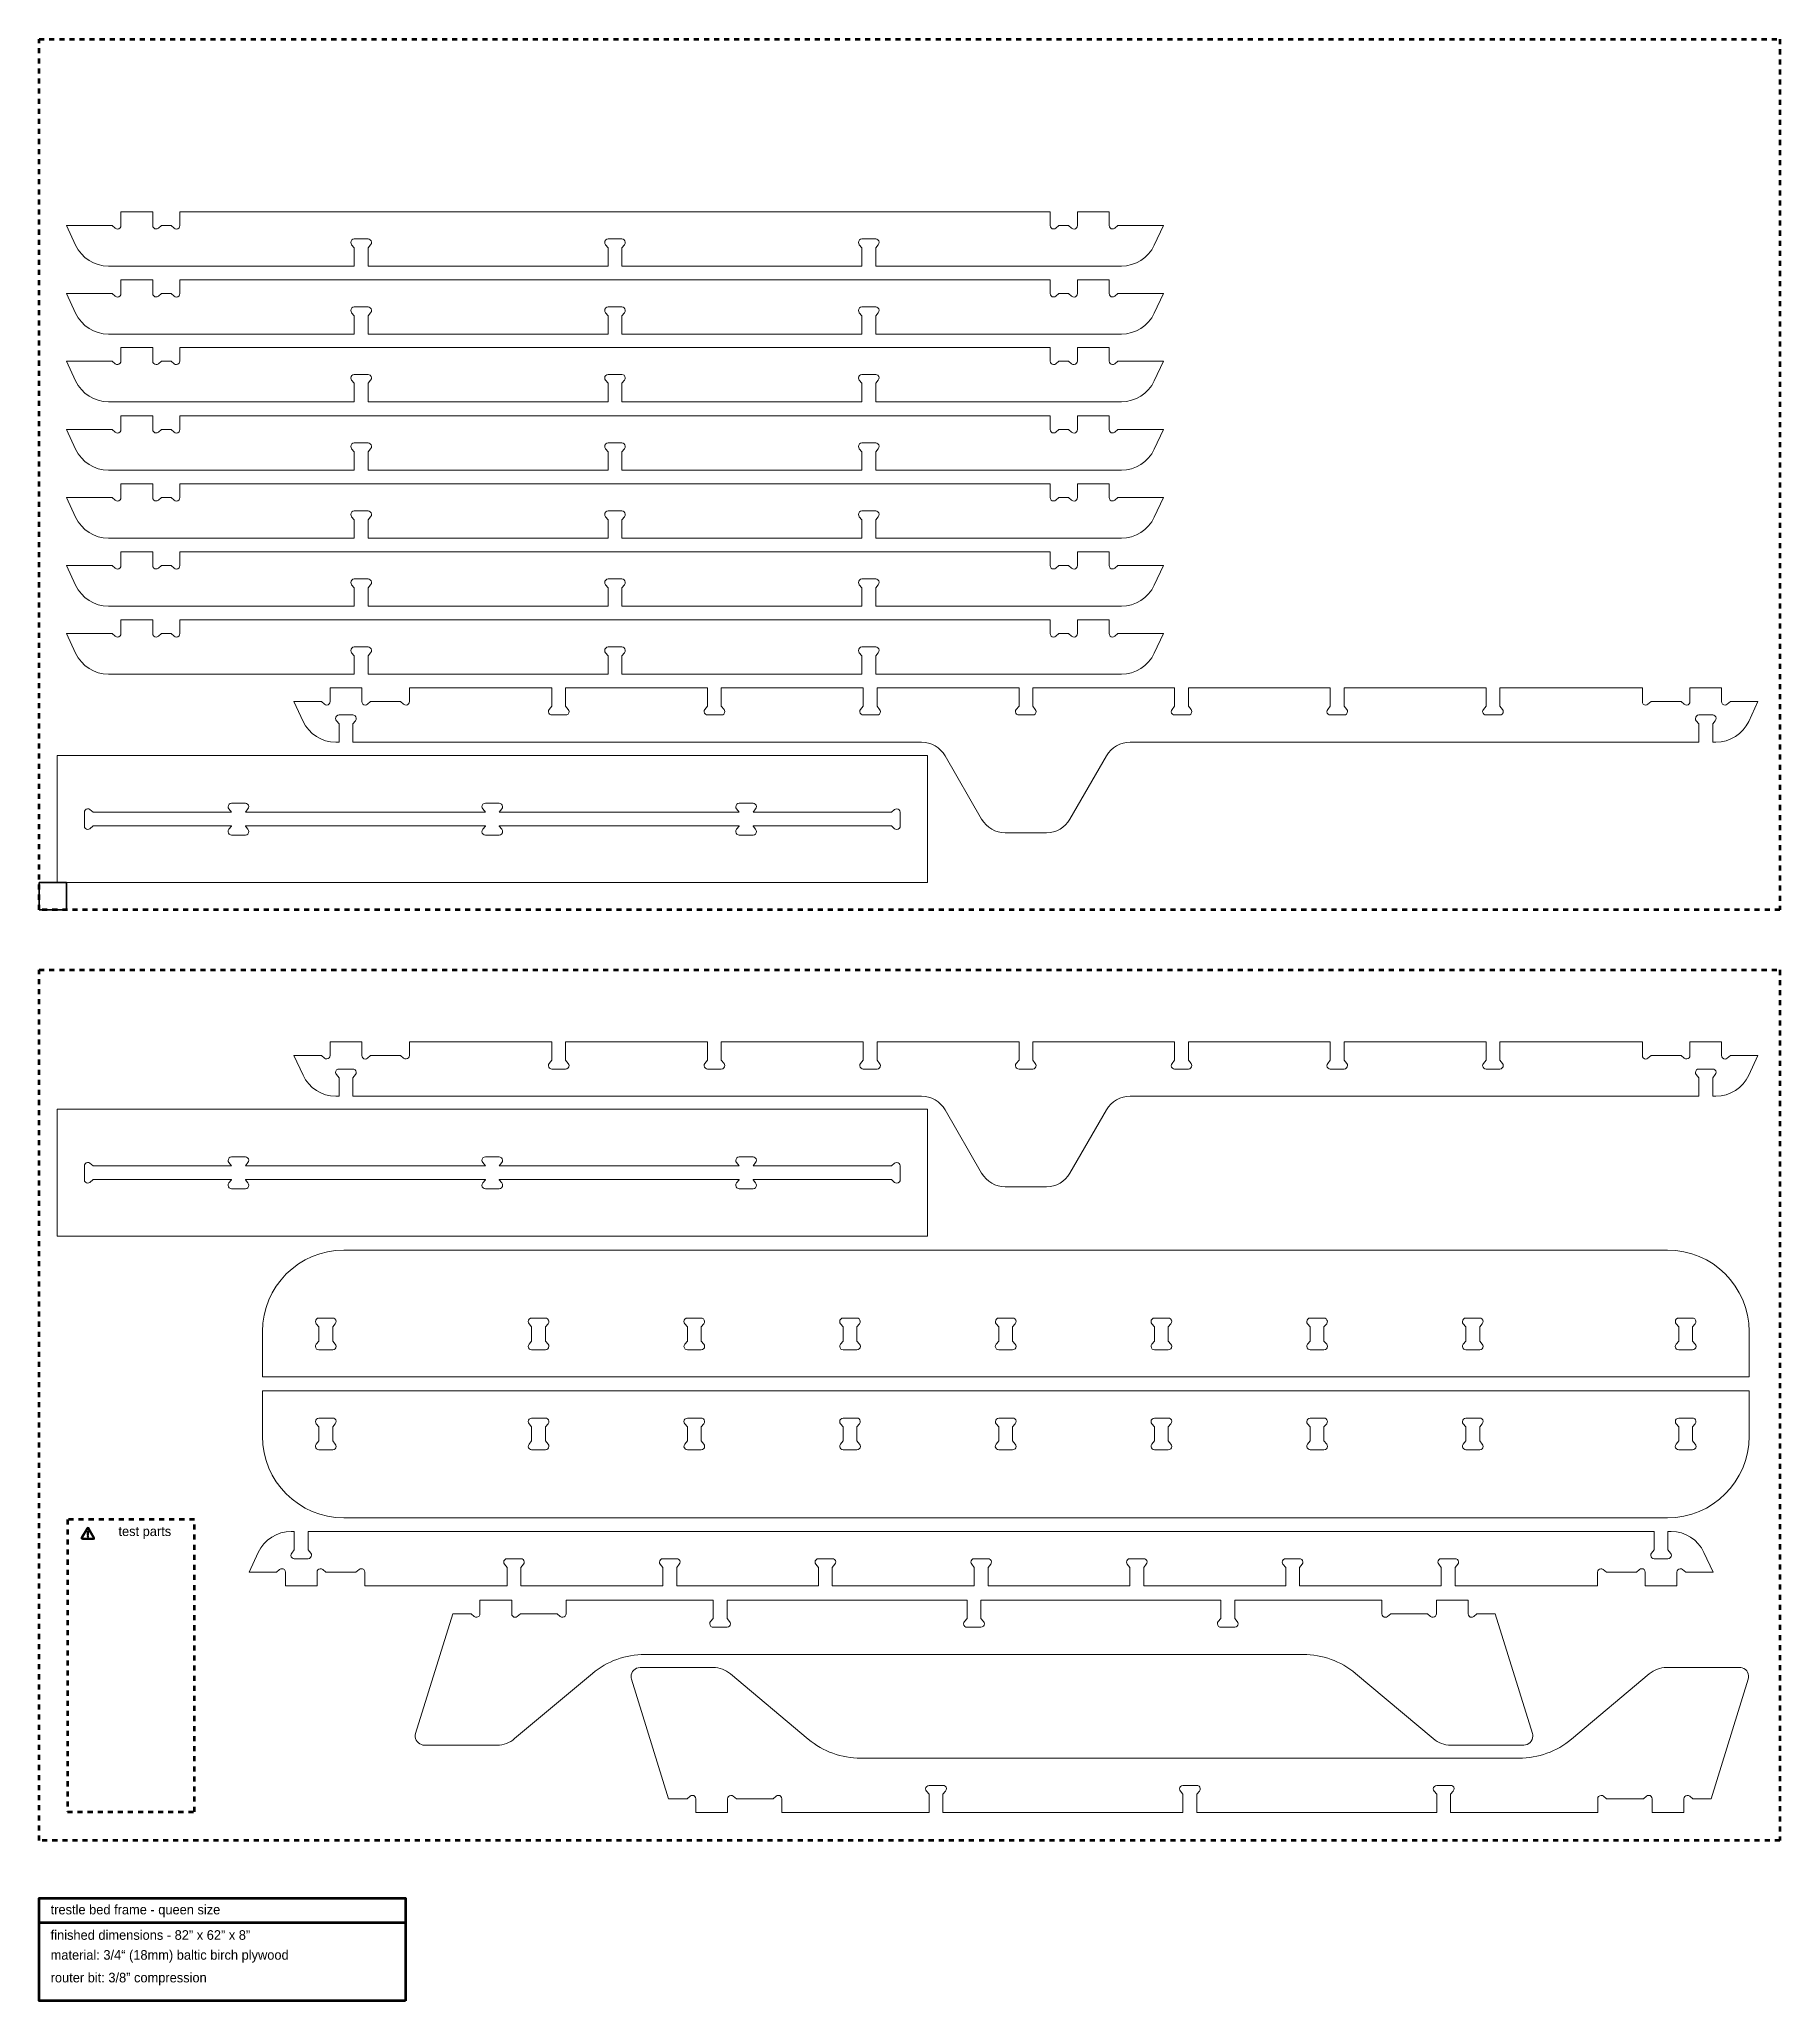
# Model space of a CAD drawing. Header units: inches. Extents: x 0 to 96, y -57 to 51.
import ezdxf

# ---------------------------------------------------------------- set-up
doc = ezdxf.new("R2010")
doc.units = ezdxf.units.IN
doc.header["$MEASUREMENT"] = 0
for name, pattern in [('AI-Linetype-1', [0.555556, 0.277778, -0.277778]), ('AI-Linetype-2', [0.555556, 0.277778, -0.277778]), ('AI-Linetype-3', [0.555556, 0.277778, -0.277778])]:
    doc.linetypes.add(name, pattern=pattern)
doc.layers.add('formatting', color=7, linetype='Continuous')
doc.layers.add('queen-76', color=7, linetype='Continuous')

msp = doc.modelspace()

# ---------------------------------------------------------------- texts
at = {"layer": 'formatting', "color": 179, "true_color": 0x231f20, "char_height": 0.5289, "attachment_point": 7}
for s, insert in [('\\fAvenir Medium|b0|i0|c0|p34;\\W1;test parts', (4.37, -31.37)), ('\\fAvenir Medium|b0|i0|c0|p34;\\W1;trestle bed frame - queen size', (0.63, -52.23)), ('\\fAvenir Medium|b0|i0|c0|p34;\\W1;finished dimensions - 82” x 62” x 8”', (0.63, -53.48)), ('\\fAvenir Medium|b0|i0|c0|p34;\\W1;material: 3/4“ (18mm) baltic birch plywood', (0.63, -54.73)), ('\\fAvenir Medium|b0|i0|c0|p34;\\W1;router bit: 3/8” compression', (0.63, -55.98))]:
    msp.add_mtext(s, dxfattribs=dict(at, insert=insert))

# ---------------------------------------------------------------- blocks, each defined once
blk = doc.blocks.new('block 2')
at = {"layer": 'formatting', "true_color": 0x010101}
h = blk.add_hatch(color=178, dxfattribs=at)
h.dxf.hatch_style = 2
edge = h.paths.add_edge_path()
edge.add_spline(control_points=[(3.05, -31.29), (3.05, -31.29), (2.75, -30.77), (2.75, -30.77), (2.74, -30.75), (2.71, -30.73), (2.69, -30.73), (2.66, -30.73), (2.63, -30.75), (2.62, -30.77), (2.62, -30.77), (2.32, -31.29), (2.32, -31.29), (2.31, -31.31), (2.31, -31.34), (2.32, -31.36), (2.33, -31.39), (2.36, -31.4), (2.39, -31.4), (2.39, -31.4), (2.99, -31.4), (2.99, -31.4), (3.01, -31.4), (3.04, -31.39), (3.05, -31.36), (3.06, -31.34), (3.06, -31.31), (3.05, -31.29)], knot_values=[0, 0, 0, 0, 1, 1, 1, 2, 2, 2, 3, 3, 3, 4, 4, 4, 5, 5, 5, 6, 6, 6, 7, 7, 7, 8, 8, 8, 9, 9, 9, 9], degree=3, periodic=1)
h.paths.add_polyline_path([(2.39, -31.33), (2.69, -30.81), (2.99, -31.33)])
h = blk.add_hatch(color=178, dxfattribs=at)
h.dxf.hatch_style = 2
edge = h.paths.add_edge_path()
edge.add_spline(control_points=[(2.65, -30.98), (2.65, -30.98), (2.65, -31.14), (2.65, -31.14), (2.65, -31.16), (2.67, -31.17), (2.69, -31.17), (2.71, -31.17), (2.72, -31.16), (2.72, -31.14), (2.72, -31.14), (2.72, -30.98), (2.72, -30.98), (2.72, -30.96), (2.71, -30.94), (2.69, -30.94), (2.67, -30.94), (2.65, -30.96), (2.65, -30.98)], knot_values=[0, 0, 0, 0, 1, 1, 1, 2, 2, 2, 3, 3, 3, 4, 4, 4, 5, 5, 5, 6, 6, 6, 6], degree=3, periodic=1)
h = blk.add_hatch(color=178, dxfattribs=at)
h.dxf.hatch_style = 2
edge = h.paths.add_edge_path()
edge.add_spline(control_points=[(2.69, -31.2), (2.71, -31.2), (2.72, -31.22), (2.72, -31.24), (2.72, -31.26), (2.71, -31.28), (2.69, -31.28), (2.67, -31.28), (2.65, -31.26), (2.65, -31.24), (2.65, -31.22), (2.67, -31.2), (2.69, -31.2)], knot_values=[0, 0, 0, 0, 1, 1, 1, 2, 2, 2, 3, 3, 3, 4, 4, 4, 4], degree=3, periodic=1)
at = {"layer": 'formatting', "lineweight": 0}
blk.add_lwpolyline([(2.39, -31.33), (2.69, -30.81), (2.99, -31.33), (2.39, -31.33), (2.39, -31.33)], dxfattribs=at)
for points, knots in [([(3.05, -31.29), (3.05, -31.29), (2.75, -30.77), (2.75, -30.77), (2.74, -30.75), (2.71, -30.73), (2.69, -30.73), (2.66, -30.73), (2.63, -30.75), (2.62, -30.77), (2.62, -30.77), (2.32, -31.29), (2.32, -31.29), (2.31, -31.31), (2.31, -31.34), (2.32, -31.36), (2.33, -31.39), (2.36, -31.4), (2.39, -31.4), (2.39, -31.4), (2.99, -31.4), (2.99, -31.4), (3.01, -31.4), (3.04, -31.39), (3.05, -31.36), (3.06, -31.34), (3.06, -31.31), (3.05, -31.29)], [0, 0, 0, 0, 1, 1, 1, 2, 2, 2, 3, 3, 3, 4, 4, 4, 5, 5, 5, 6, 6, 6, 7, 7, 7, 8, 8, 8, 9, 9, 9, 9]), ([(2.65, -30.98), (2.65, -30.98), (2.65, -31.14), (2.65, -31.14), (2.65, -31.16), (2.67, -31.17), (2.69, -31.17), (2.71, -31.17), (2.72, -31.16), (2.72, -31.14), (2.72, -31.14), (2.72, -30.98), (2.72, -30.98), (2.72, -30.96), (2.71, -30.94), (2.69, -30.94), (2.67, -30.94), (2.65, -30.96), (2.65, -30.98)], [0, 0, 0, 0, 1, 1, 1, 2, 2, 2, 3, 3, 3, 4, 4, 4, 5, 5, 5, 6, 6, 6, 6]), ([(2.69, -31.2), (2.71, -31.2), (2.72, -31.22), (2.72, -31.24), (2.72, -31.26), (2.71, -31.28), (2.69, -31.28), (2.67, -31.28), (2.65, -31.26), (2.65, -31.24), (2.65, -31.22), (2.67, -31.2), (2.69, -31.2)], [0, 0, 0, 0, 1, 1, 1, 2, 2, 2, 3, 3, 3, 4, 4, 4, 4])]:
    blk.add_open_spline(points, degree=3, knots=knots, dxfattribs=at)
blk = doc.blocks.new('block 3')
at = {"layer": 'queen-76', "color": 7, "lineweight": 15, "true_color": 0xffffff}
blk.add_open_spline([(86.26, -33.05), (86.18, -32.99), (86.06, -33), (86, -33.08), (85.97, -33.11), (85.95, -33.15), (85.95, -33.2), (85.95, -33.2), (85.95, -33.96), (85.95, -33.96), (85.95, -33.96), (78.09, -33.96), (78.09, -33.96), (78.09, -33.96), (78.09, -32.94), (78.09, -32.94), (78.09, -32.94), (78.24, -32.77), (78.24, -32.77), (78.31, -32.69), (78.3, -32.57), (78.22, -32.5), (78.18, -32.47), (78.14, -32.46), (78.09, -32.46), (78.09, -32.46), (77.33, -32.46), (77.33, -32.46), (77.23, -32.46), (77.14, -32.54), (77.14, -32.65), (77.14, -32.69), (77.16, -32.74), (77.19, -32.77), (77.19, -32.77), (77.33, -32.94), (77.33, -32.94), (77.33, -32.94), (77.33, -33.96), (77.33, -33.96), (77.33, -33.96), (69.51, -33.96), (69.51, -33.96), (69.51, -33.96), (69.51, -32.94), (69.51, -32.94), (69.51, -32.94), (69.65, -32.77), (69.65, -32.77), (69.72, -32.69), (69.71, -32.57), (69.63, -32.5), (69.59, -32.47), (69.55, -32.46), (69.51, -32.46), (69.51, -32.46), (68.75, -32.46), (68.75, -32.46), (68.64, -32.46), (68.56, -32.54), (68.56, -32.65), (68.56, -32.69), (68.57, -32.74), (68.6, -32.77), (68.6, -32.77), (68.75, -32.94), (68.75, -32.94), (68.75, -32.94), (68.75, -33.96), (68.75, -33.96), (68.75, -33.96), (60.92, -33.96), (60.92, -33.96), (60.92, -33.96), (60.92, -32.94), (60.92, -32.94), (60.92, -32.94), (61.06, -32.77), (61.06, -32.77), (61.13, -32.69), (61.12, -32.57), (61.04, -32.5), (61.01, -32.47), (60.96, -32.46), (60.92, -32.46), (60.92, -32.46), (60.16, -32.46), (60.16, -32.46), (60.05, -32.46), (59.97, -32.54), (59.97, -32.65), (59.97, -32.69), (59.98, -32.74), (60.01, -32.77), (60.01, -32.77), (60.16, -32.94), (60.16, -32.94), (60.16, -32.94), (60.16, -33.96), (60.16, -33.96), (60.16, -33.96), (52.33, -33.96), (52.33, -33.96), (52.33, -33.96), (52.33, -32.94), (52.33, -32.94), (52.33, -32.94), (52.48, -32.77), (52.48, -32.77), (52.54, -32.69), (52.53, -32.57), (52.45, -32.5), (52.42, -32.47), (52.38, -32.46), (52.33, -32.46), (52.33, -32.46), (51.57, -32.46), (51.57, -32.46), (51.47, -32.46), (51.38, -32.54), (51.38, -32.65), (51.38, -32.69), (51.4, -32.74), (51.43, -32.77), (51.43, -32.77), (51.57, -32.94), (51.57, -32.94), (51.57, -32.94), (51.57, -33.96), (51.57, -33.96), (51.57, -33.96), (43.74, -33.96), (43.74, -33.96), (43.74, -33.96), (43.74, -32.94), (43.74, -32.94), (43.74, -32.94), (43.89, -32.77), (43.89, -32.77), (43.96, -32.69), (43.95, -32.57), (43.87, -32.5), (43.83, -32.47), (43.79, -32.46), (43.74, -32.46), (43.74, -32.46), (42.98, -32.46), (42.98, -32.46), (42.88, -32.46), (42.79, -32.54), (42.79, -32.65), (42.79, -32.69), (42.81, -32.74), (42.84, -32.77), (42.84, -32.77), (42.98, -32.94), (42.98, -32.94), (42.98, -32.94), (42.98, -33.96), (42.98, -33.96), (42.98, -33.96), (35.16, -33.96), (35.16, -33.96), (35.16, -33.96), (35.16, -32.94), (35.16, -32.94), (35.16, -32.94), (35.3, -32.77), (35.3, -32.77), (35.37, -32.69), (35.36, -32.57), (35.28, -32.5), (35.24, -32.47), (35.2, -32.46), (35.16, -32.46), (35.16, -32.46), (34.4, -32.46), (34.4, -32.46), (34.29, -32.46), (34.21, -32.54), (34.21, -32.65), (34.21, -32.69), (34.22, -32.74), (34.25, -32.77), (34.25, -32.77), (34.4, -32.94), (34.4, -32.94), (34.4, -32.94), (34.4, -33.96), (34.4, -33.96), (34.4, -33.96), (26.57, -33.96), (26.57, -33.96), (26.57, -33.96), (26.57, -32.94), (26.57, -32.94), (26.57, -32.94), (26.71, -32.77), (26.71, -32.77), (26.78, -32.69), (26.77, -32.57), (26.69, -32.5), (26.66, -32.47), (26.61, -32.46), (26.57, -32.46), (26.57, -32.46), (25.81, -32.46), (25.81, -32.46), (25.7, -32.46), (25.62, -32.54), (25.62, -32.65), (25.62, -32.69), (25.63, -32.74), (25.66, -32.77), (25.66, -32.77), (25.81, -32.94), (25.81, -32.94), (25.81, -32.94), (25.81, -33.96), (25.81, -33.96), (25.81, -33.96), (17.95, -33.96), (17.95, -33.96), (17.95, -33.96), (17.95, -33.2), (17.95, -33.2), (17.95, -33.09), (17.87, -33.01), (17.76, -33.01), (17.72, -33.01), (17.67, -33.02), (17.64, -33.05), (17.64, -33.05), (17.47, -33.2), (17.47, -33.2), (17.47, -33.2), (15.81, -33.2), (15.81, -33.2), (15.81, -33.2), (15.64, -33.05), (15.64, -33.05), (15.56, -32.99), (15.44, -33), (15.37, -33.08), (15.34, -33.11), (15.33, -33.15), (15.33, -33.2), (15.33, -33.2), (15.33, -33.96), (15.33, -33.96), (15.33, -33.96), (13.58, -33.96), (13.58, -33.96), (13.58, -33.96), (13.58, -33.2), (13.58, -33.2), (13.58, -33.09), (13.49, -33.01), (13.39, -33.01), (13.34, -33.01), (13.3, -33.02), (13.26, -33.05), (13.26, -33.05), (13.09, -33.2), (13.09, -33.2), (13.09, -33.2), (11.58, -33.2), (11.58, -33.2), (11.58, -33.2), (12.08, -32.11), (12.08, -32.11), (12.41, -31.41), (13.12, -30.96), (13.9, -30.96), (13.9, -30.96), (14.07, -30.96), (14.07, -30.96), (14.07, -30.96), (14.07, -31.97), (14.07, -31.97), (14.07, -31.97), (13.93, -32.15), (13.93, -32.15), (13.86, -32.23), (13.87, -32.35), (13.95, -32.41), (13.98, -32.44), (14.03, -32.46), (14.07, -32.46), (14.07, -32.46), (14.83, -32.46), (14.83, -32.46), (14.94, -32.46), (15.02, -32.37), (15.02, -32.27), (15.02, -32.22), (15.01, -32.18), (14.98, -32.15), (14.98, -32.15), (14.83, -31.97), (14.83, -31.97), (14.83, -31.97), (14.83, -30.96), (14.83, -30.96), (14.83, -30.96), (89.07, -30.96), (89.07, -30.96), (89.07, -30.96), (89.07, -31.97), (89.07, -31.97), (89.07, -31.97), (88.93, -32.15), (88.93, -32.15), (88.86, -32.23), (88.87, -32.35), (88.95, -32.41), (88.98, -32.44), (89.03, -32.46), (89.07, -32.46), (89.07, -32.46), (89.83, -32.46), (89.83, -32.46), (89.94, -32.46), (90.02, -32.37), (90.02, -32.27), (90.02, -32.22), (90.01, -32.18), (89.98, -32.15), (89.98, -32.15), (89.83, -31.97), (89.83, -31.97), (89.83, -31.97), (89.83, -30.96), (89.83, -30.96), (89.83, -30.96), (90.01, -30.96), (90.01, -30.96), (90.79, -30.96), (91.49, -31.41), (91.82, -32.11), (91.82, -32.11), (92.33, -33.2), (92.33, -33.2), (92.33, -33.2), (90.81, -33.2), (90.81, -33.2), (90.81, -33.2), (90.64, -33.05), (90.64, -33.05), (90.56, -32.99), (90.44, -33), (90.37, -33.08), (90.34, -33.11), (90.33, -33.15), (90.33, -33.2), (90.33, -33.2), (90.33, -33.96), (90.33, -33.96), (90.33, -33.96), (88.58, -33.96), (88.58, -33.96), (88.58, -33.96), (88.58, -33.2), (88.58, -33.2), (88.58, -33.09), (88.49, -33.01), (88.39, -33.01), (88.34, -33.01), (88.3, -33.02), (88.26, -33.05), (88.26, -33.05), (88.09, -33.2), (88.09, -33.2), (88.09, -33.2), (86.44, -33.2), (86.44, -33.2), (86.44, -33.2), (86.26, -33.05), (86.26, -33.05)], degree=3, knots=[0, 0, 0, 0, 1, 1, 1, 2, 2, 2, 3, 3, 3, 4, 4, 4, 5, 5, 5, 6, 6, 6, 7, 7, 7, 8, 8, 8, 9, 9, 9, 10, 10, 10, 11, 11, 11, 12, 12, 12, 13, 13, 13, 14, 14, 14, 15, 15, 15, 16, 16, 16, 17, 17, 17, 18, 18, 18, 19, 19, 19, 20, 20, 20, 21, 21, 21, 22, 22, 22, 23, 23, 23, 24, 24, 24, 25, 25, 25, 26, 26, 26, 27, 27, 27, 28, 28, 28, 29, 29, 29, 30, 30, 30, 31, 31, 31, 32, 32, 32, 33, 33, 33, 34, 34, 34, 35, 35, 35, 36, 36, 36, 37, 37, 37, 38, 38, 38, 39, 39, 39, 40, 40, 40, 41, 41, 41, 42, 42, 42, 43, 43, 43, 44, 44, 44, 45, 45, 45, 46, 46, 46, 47, 47, 47, 48, 48, 48, 49, 49, 49, 50, 50, 50, 51, 51, 51, 52, 52, 52, 53, 53, 53, 54, 54, 54, 55, 55, 55, 56, 56, 56, 57, 57, 57, 58, 58, 58, 59, 59, 59, 60, 60, 60, 61, 61, 61, 62, 62, 62, 63, 63, 63, 64, 64, 64, 65, 65, 65, 66, 66, 66, 67, 67, 67, 68, 68, 68, 69, 69, 69, 70, 70, 70, 71, 71, 71, 72, 72, 72, 73, 73, 73, 74, 74, 74, 75, 75, 75, 76, 76, 76, 77, 77, 77, 78, 78, 78, 79, 79, 79, 80, 80, 80, 81, 81, 81, 82, 82, 82, 83, 83, 83, 84, 84, 84, 85, 85, 85, 86, 86, 86, 87, 87, 87, 88, 88, 88, 89, 89, 89, 90, 90, 90, 91, 91, 91, 92, 92, 92, 93, 93, 93, 94, 94, 94, 95, 95, 95, 96, 96, 96, 97, 97, 97, 98, 98, 98, 99, 99, 99, 100, 100, 100, 101, 101, 101, 102, 102, 102, 103, 103, 103, 104, 104, 104, 105, 105, 105, 106, 106, 106, 107, 107, 107, 108, 108, 108, 109, 109, 109, 110, 110, 110, 111, 111, 111, 112, 112, 112, 113, 113, 113, 114, 114, 114, 115, 115, 115, 116, 116, 116, 117, 117, 117, 118, 118, 118, 119, 119, 119, 120, 120, 120, 121, 121, 121, 122, 122, 122, 123, 123, 123, 124, 124, 124, 125, 125, 125, 126, 126, 126, 126], dxfattribs=at)
blk = doc.blocks.new('block 4')
at = {"layer": 'queen-76', "color": 7, "lineweight": 15, "true_color": 0xffffff}
blk.add_open_spline([(17.3, -6.96), (17.3, -6.96), (17.3, -5.94), (17.3, -5.94), (17.3, -5.94), (17.44, -5.77), (17.44, -5.77), (17.51, -5.69), (17.5, -5.57), (17.42, -5.5), (17.38, -5.47), (17.34, -5.46), (17.3, -5.46), (17.3, -5.46), (16.54, -5.46), (16.54, -5.46), (16.43, -5.46), (16.35, -5.54), (16.35, -5.65), (16.35, -5.69), (16.36, -5.74), (16.39, -5.77), (16.39, -5.77), (16.54, -5.94), (16.54, -5.94), (16.54, -5.94), (16.54, -6.96), (16.54, -6.96), (16.54, -6.96), (16.36, -6.96), (16.36, -6.96), (15.58, -6.96), (14.88, -6.51), (14.55, -5.8), (14.55, -5.8), (14.04, -4.72), (14.04, -4.72), (14.04, -4.72), (15.56, -4.72), (15.56, -4.72), (15.56, -4.72), (15.73, -4.86), (15.73, -4.86), (15.81, -4.93), (15.93, -4.92), (16, -4.84), (16.03, -4.81), (16.04, -4.76), (16.04, -4.72), (16.04, -4.72), (16.04, -3.96), (16.04, -3.96), (16.04, -3.96), (17.79, -3.96), (17.79, -3.96), (17.79, -3.96), (17.79, -4.72), (17.79, -4.72), (17.79, -4.82), (17.88, -4.91), (17.98, -4.91), (18.03, -4.91), (18.07, -4.89), (18.1, -4.86), (18.1, -4.86), (18.28, -4.72), (18.28, -4.72), (18.28, -4.72), (19.93, -4.72), (19.93, -4.72), (19.93, -4.72), (20.1, -4.86), (20.1, -4.86), (20.18, -4.93), (20.3, -4.92), (20.37, -4.84), (20.4, -4.81), (20.42, -4.76), (20.42, -4.72), (20.42, -4.72), (20.42, -3.96), (20.42, -3.96), (20.42, -3.96), (28.27, -3.96), (28.27, -3.96), (28.27, -3.96), (28.27, -4.97), (28.27, -4.97), (28.27, -4.97), (28.13, -5.15), (28.13, -5.15), (28.06, -5.23), (28.07, -5.35), (28.15, -5.41), (28.19, -5.44), (28.23, -5.46), (28.27, -5.46), (28.27, -5.46), (29.03, -5.46), (29.03, -5.46), (29.14, -5.46), (29.22, -5.37), (29.22, -5.27), (29.22, -5.22), (29.21, -5.18), (29.18, -5.15), (29.18, -5.15), (29.03, -4.97), (29.03, -4.97), (29.03, -4.97), (29.03, -3.96), (29.03, -3.96), (29.03, -3.96), (36.86, -3.96), (36.86, -3.96), (36.86, -3.96), (36.86, -4.97), (36.86, -4.97), (36.86, -4.97), (36.72, -5.15), (36.72, -5.15), (36.65, -5.23), (36.66, -5.35), (36.74, -5.41), (36.77, -5.44), (36.82, -5.46), (36.86, -5.46), (36.86, -5.46), (37.62, -5.46), (37.62, -5.46), (37.73, -5.46), (37.81, -5.37), (37.81, -5.27), (37.81, -5.22), (37.8, -5.18), (37.77, -5.15), (37.77, -5.15), (37.62, -4.97), (37.62, -4.97), (37.62, -4.97), (37.62, -3.96), (37.62, -3.96), (37.62, -3.96), (45.45, -3.96), (45.45, -3.96), (45.45, -3.96), (45.45, -4.97), (45.45, -4.97), (45.45, -4.97), (45.3, -5.15), (45.3, -5.15), (45.24, -5.23), (45.25, -5.35), (45.33, -5.41), (45.36, -5.44), (45.4, -5.46), (45.45, -5.46), (45.45, -5.46), (46.21, -5.46), (46.21, -5.46), (46.31, -5.46), (46.4, -5.37), (46.4, -5.27), (46.4, -5.22), (46.38, -5.18), (46.35, -5.15), (46.35, -5.15), (46.21, -4.97), (46.21, -4.97), (46.21, -4.97), (46.21, -3.96), (46.21, -3.96), (46.21, -3.96), (54.04, -3.96), (54.04, -3.96), (54.04, -3.96), (54.04, -4.97), (54.04, -4.97), (54.04, -4.97), (53.89, -5.15), (53.89, -5.15), (53.82, -5.23), (53.83, -5.35), (53.91, -5.41), (53.95, -5.44), (53.99, -5.46), (54.04, -5.46), (54.04, -5.46), (54.8, -5.46), (54.8, -5.46), (54.9, -5.46), (54.99, -5.37), (54.99, -5.27), (54.99, -5.22), (54.97, -5.18), (54.94, -5.15), (54.94, -5.15), (54.8, -4.97), (54.8, -4.97), (54.8, -4.97), (54.8, -3.96), (54.8, -3.96), (54.8, -3.96), (62.62, -3.96), (62.62, -3.96), (62.62, -3.96), (62.62, -4.97), (62.62, -4.97), (62.62, -4.97), (62.48, -5.15), (62.48, -5.15), (62.41, -5.23), (62.42, -5.35), (62.5, -5.41), (62.54, -5.44), (62.58, -5.46), (62.62, -5.46), (62.62, -5.46), (63.38, -5.46), (63.38, -5.46), (63.49, -5.46), (63.57, -5.37), (63.57, -5.27), (63.57, -5.22), (63.56, -5.18), (63.53, -5.15), (63.53, -5.15), (63.38, -4.97), (63.38, -4.97), (63.38, -4.97), (63.38, -3.96), (63.38, -3.96), (63.38, -3.96), (71.21, -3.96), (71.21, -3.96), (71.21, -3.96), (71.21, -4.97), (71.21, -4.97), (71.21, -4.97), (71.07, -5.15), (71.07, -5.15), (71, -5.23), (71.01, -5.35), (71.09, -5.41), (71.12, -5.44), (71.17, -5.46), (71.21, -5.46), (71.21, -5.46), (71.97, -5.46), (71.97, -5.46), (72.08, -5.46), (72.16, -5.37), (72.16, -5.27), (72.16, -5.22), (72.15, -5.18), (72.12, -5.15), (72.12, -5.15), (71.97, -4.97), (71.97, -4.97), (71.97, -4.97), (71.97, -3.96), (71.97, -3.96), (71.97, -3.96), (79.8, -3.96), (79.8, -3.96), (79.8, -3.96), (79.8, -4.97), (79.8, -4.97), (79.8, -4.97), (79.65, -5.15), (79.65, -5.15), (79.59, -5.23), (79.6, -5.35), (79.68, -5.41), (79.71, -5.44), (79.75, -5.46), (79.8, -5.46), (79.8, -5.46), (80.56, -5.46), (80.56, -5.46), (80.66, -5.46), (80.75, -5.37), (80.75, -5.27), (80.75, -5.22), (80.73, -5.18), (80.7, -5.15), (80.7, -5.15), (80.56, -4.97), (80.56, -4.97), (80.56, -4.97), (80.56, -3.96), (80.56, -3.96), (80.56, -3.96), (88.42, -3.96), (88.42, -3.96), (88.42, -3.96), (88.42, -4.72), (88.42, -4.72), (88.42, -4.82), (88.5, -4.91), (88.61, -4.91), (88.65, -4.91), (88.69, -4.89), (88.73, -4.86), (88.73, -4.86), (88.9, -4.72), (88.9, -4.72), (88.9, -4.72), (90.56, -4.72), (90.56, -4.72), (90.56, -4.72), (90.73, -4.86), (90.73, -4.86), (90.81, -4.93), (90.93, -4.92), (91, -4.84), (91.03, -4.81), (91.04, -4.76), (91.04, -4.72), (91.04, -4.72), (91.04, -3.96), (91.04, -3.96), (91.04, -3.96), (92.79, -3.96), (92.79, -3.96), (92.79, -3.96), (92.79, -4.72), (92.79, -4.72), (92.79, -4.82), (92.88, -4.91), (92.98, -4.91), (93.03, -4.91), (93.07, -4.89), (93.1, -4.86), (93.1, -4.86), (93.28, -4.72), (93.28, -4.72), (93.28, -4.72), (94.79, -4.72), (94.79, -4.72), (94.79, -4.72), (94.29, -5.8), (94.29, -5.8), (93.96, -6.51), (93.25, -6.96), (92.47, -6.96), (92.47, -6.96), (92.3, -6.96), (92.3, -6.96), (92.3, -6.96), (92.3, -5.94), (92.3, -5.94), (92.3, -5.94), (92.44, -5.77), (92.44, -5.77), (92.51, -5.69), (92.5, -5.57), (92.42, -5.5), (92.38, -5.47), (92.34, -5.46), (92.3, -5.46), (92.3, -5.46), (91.54, -5.46), (91.54, -5.46), (91.43, -5.46), (91.35, -5.54), (91.35, -5.65), (91.35, -5.69), (91.36, -5.74), (91.39, -5.77), (91.39, -5.77), (91.54, -5.94), (91.54, -5.94), (91.54, -5.94), (91.54, -6.96), (91.54, -6.96), (91.54, -6.96), (60.17, -6.96), (60.17, -6.96), (59.63, -6.96), (59.14, -7.24), (58.87, -7.71), (58.87, -7.71), (56.85, -11.21), (56.85, -11.21), (56.58, -11.67), (56.09, -11.96), (55.55, -11.96), (55.55, -11.96), (53.28, -11.96), (53.28, -11.96), (52.75, -11.96), (52.25, -11.67), (51.98, -11.21), (51.98, -11.21), (49.96, -7.71), (49.96, -7.71), (49.69, -7.24), (49.2, -6.96), (48.66, -6.96), (48.66, -6.96), (17.3, -6.96), (17.3, -6.96)], degree=3, knots=[0, 0, 0, 0, 1, 1, 1, 2, 2, 2, 3, 3, 3, 4, 4, 4, 5, 5, 5, 6, 6, 6, 7, 7, 7, 8, 8, 8, 9, 9, 9, 10, 10, 10, 11, 11, 11, 12, 12, 12, 13, 13, 13, 14, 14, 14, 15, 15, 15, 16, 16, 16, 17, 17, 17, 18, 18, 18, 19, 19, 19, 20, 20, 20, 21, 21, 21, 22, 22, 22, 23, 23, 23, 24, 24, 24, 25, 25, 25, 26, 26, 26, 27, 27, 27, 28, 28, 28, 29, 29, 29, 30, 30, 30, 31, 31, 31, 32, 32, 32, 33, 33, 33, 34, 34, 34, 35, 35, 35, 36, 36, 36, 37, 37, 37, 38, 38, 38, 39, 39, 39, 40, 40, 40, 41, 41, 41, 42, 42, 42, 43, 43, 43, 44, 44, 44, 45, 45, 45, 46, 46, 46, 47, 47, 47, 48, 48, 48, 49, 49, 49, 50, 50, 50, 51, 51, 51, 52, 52, 52, 53, 53, 53, 54, 54, 54, 55, 55, 55, 56, 56, 56, 57, 57, 57, 58, 58, 58, 59, 59, 59, 60, 60, 60, 61, 61, 61, 62, 62, 62, 63, 63, 63, 64, 64, 64, 65, 65, 65, 66, 66, 66, 67, 67, 67, 68, 68, 68, 69, 69, 69, 70, 70, 70, 71, 71, 71, 72, 72, 72, 73, 73, 73, 74, 74, 74, 75, 75, 75, 76, 76, 76, 77, 77, 77, 78, 78, 78, 79, 79, 79, 80, 80, 80, 81, 81, 81, 82, 82, 82, 83, 83, 83, 84, 84, 84, 85, 85, 85, 86, 86, 86, 87, 87, 87, 88, 88, 88, 89, 89, 89, 90, 90, 90, 91, 91, 91, 92, 92, 92, 93, 93, 93, 94, 94, 94, 95, 95, 95, 96, 96, 96, 97, 97, 97, 98, 98, 98, 99, 99, 99, 100, 100, 100, 101, 101, 101, 102, 102, 102, 103, 103, 103, 104, 104, 104, 105, 105, 105, 106, 106, 106, 107, 107, 107, 108, 108, 108, 109, 109, 109, 110, 110, 110, 111, 111, 111, 112, 112, 112, 113, 113, 113, 114, 114, 114, 115, 115, 115, 116, 116, 116, 117, 117, 117, 118, 118, 118, 119, 119, 119, 120, 120, 120, 121, 121, 121, 122, 122, 122, 123, 123, 123, 124, 124, 124, 125, 125, 125, 126, 126, 126, 127, 127, 127, 128, 128, 128, 129, 129, 129, 130, 130, 130, 131, 131, 131, 132, 132, 132, 133, 133, 133, 134, 134, 134, 134], dxfattribs=at)
blk = doc.blocks.new('block 5')
at = {"layer": 'queen-76', "color": 7, "lineweight": 15, "true_color": 0xffffff}
blk.add_open_spline([(17.3, 12.56), (17.3, 12.56), (17.3, 13.57), (17.3, 13.57), (17.3, 13.57), (17.44, 13.74), (17.44, 13.74), (17.51, 13.82), (17.5, 13.94), (17.42, 14.01), (17.38, 14.04), (17.34, 14.06), (17.3, 14.06), (17.3, 14.06), (16.54, 14.06), (16.54, 14.06), (16.43, 14.06), (16.35, 13.97), (16.35, 13.87), (16.35, 13.82), (16.36, 13.78), (16.39, 13.74), (16.39, 13.74), (16.54, 13.57), (16.54, 13.57), (16.54, 13.57), (16.54, 12.56), (16.54, 12.56), (16.54, 12.56), (16.36, 12.56), (16.36, 12.56), (15.58, 12.56), (14.88, 13.01), (14.55, 13.71), (14.55, 13.71), (14.04, 14.8), (14.04, 14.8), (14.04, 14.8), (15.56, 14.8), (15.56, 14.8), (15.56, 14.8), (15.73, 14.65), (15.73, 14.65), (15.81, 14.58), (15.93, 14.59), (16, 14.67), (16.03, 14.71), (16.04, 14.75), (16.04, 14.8), (16.04, 14.8), (16.04, 15.56), (16.04, 15.56), (16.04, 15.56), (17.79, 15.56), (17.79, 15.56), (17.79, 15.56), (17.79, 14.8), (17.79, 14.8), (17.79, 14.69), (17.88, 14.61), (17.98, 14.61), (18.03, 14.61), (18.07, 14.62), (18.1, 14.65), (18.1, 14.65), (18.28, 14.8), (18.28, 14.8), (18.28, 14.8), (19.93, 14.8), (19.93, 14.8), (19.93, 14.8), (20.1, 14.65), (20.1, 14.65), (20.18, 14.58), (20.3, 14.59), (20.37, 14.67), (20.4, 14.71), (20.42, 14.75), (20.42, 14.8), (20.42, 14.8), (20.42, 15.56), (20.42, 15.56), (20.42, 15.56), (28.27, 15.56), (28.27, 15.56), (28.27, 15.56), (28.27, 14.54), (28.27, 14.54), (28.27, 14.54), (28.13, 14.37), (28.13, 14.37), (28.06, 14.29), (28.07, 14.17), (28.15, 14.1), (28.19, 14.07), (28.23, 14.06), (28.27, 14.06), (28.27, 14.06), (29.03, 14.06), (29.03, 14.06), (29.14, 14.06), (29.22, 14.14), (29.22, 14.25), (29.22, 14.29), (29.21, 14.33), (29.18, 14.37), (29.18, 14.37), (29.03, 14.54), (29.03, 14.54), (29.03, 14.54), (29.03, 15.56), (29.03, 15.56), (29.03, 15.56), (36.86, 15.56), (36.86, 15.56), (36.86, 15.56), (36.86, 14.54), (36.86, 14.54), (36.86, 14.54), (36.72, 14.37), (36.72, 14.37), (36.65, 14.29), (36.66, 14.17), (36.74, 14.1), (36.77, 14.07), (36.82, 14.06), (36.86, 14.06), (36.86, 14.06), (37.62, 14.06), (37.62, 14.06), (37.73, 14.06), (37.81, 14.14), (37.81, 14.25), (37.81, 14.29), (37.8, 14.33), (37.77, 14.37), (37.77, 14.37), (37.62, 14.54), (37.62, 14.54), (37.62, 14.54), (37.62, 15.56), (37.62, 15.56), (37.62, 15.56), (45.45, 15.56), (45.45, 15.56), (45.45, 15.56), (45.45, 14.54), (45.45, 14.54), (45.45, 14.54), (45.3, 14.37), (45.3, 14.37), (45.24, 14.29), (45.25, 14.17), (45.33, 14.1), (45.36, 14.07), (45.4, 14.06), (45.45, 14.06), (45.45, 14.06), (46.21, 14.06), (46.21, 14.06), (46.31, 14.06), (46.4, 14.14), (46.4, 14.25), (46.4, 14.29), (46.38, 14.33), (46.35, 14.37), (46.35, 14.37), (46.21, 14.54), (46.21, 14.54), (46.21, 14.54), (46.21, 15.56), (46.21, 15.56), (46.21, 15.56), (54.04, 15.56), (54.04, 15.56), (54.04, 15.56), (54.04, 14.54), (54.04, 14.54), (54.04, 14.54), (53.89, 14.37), (53.89, 14.37), (53.82, 14.29), (53.83, 14.17), (53.91, 14.1), (53.95, 14.07), (53.99, 14.06), (54.04, 14.06), (54.04, 14.06), (54.8, 14.06), (54.8, 14.06), (54.9, 14.06), (54.99, 14.14), (54.99, 14.25), (54.99, 14.29), (54.97, 14.33), (54.94, 14.37), (54.94, 14.37), (54.8, 14.54), (54.8, 14.54), (54.8, 14.54), (54.8, 15.56), (54.8, 15.56), (54.8, 15.56), (62.62, 15.56), (62.62, 15.56), (62.62, 15.56), (62.62, 14.54), (62.62, 14.54), (62.62, 14.54), (62.48, 14.37), (62.48, 14.37), (62.41, 14.29), (62.42, 14.17), (62.5, 14.1), (62.54, 14.07), (62.58, 14.06), (62.62, 14.06), (62.62, 14.06), (63.38, 14.06), (63.38, 14.06), (63.49, 14.06), (63.57, 14.14), (63.57, 14.25), (63.57, 14.29), (63.56, 14.33), (63.53, 14.37), (63.53, 14.37), (63.38, 14.54), (63.38, 14.54), (63.38, 14.54), (63.38, 15.56), (63.38, 15.56), (63.38, 15.56), (71.21, 15.56), (71.21, 15.56), (71.21, 15.56), (71.21, 14.54), (71.21, 14.54), (71.21, 14.54), (71.07, 14.37), (71.07, 14.37), (71, 14.29), (71.01, 14.17), (71.09, 14.1), (71.12, 14.07), (71.17, 14.06), (71.21, 14.06), (71.21, 14.06), (71.97, 14.06), (71.97, 14.06), (72.08, 14.06), (72.16, 14.14), (72.16, 14.25), (72.16, 14.29), (72.15, 14.33), (72.12, 14.37), (72.12, 14.37), (71.97, 14.54), (71.97, 14.54), (71.97, 14.54), (71.97, 15.56), (71.97, 15.56), (71.97, 15.56), (79.8, 15.56), (79.8, 15.56), (79.8, 15.56), (79.8, 14.54), (79.8, 14.54), (79.8, 14.54), (79.65, 14.37), (79.65, 14.37), (79.59, 14.29), (79.6, 14.17), (79.68, 14.1), (79.71, 14.07), (79.75, 14.06), (79.8, 14.06), (79.8, 14.06), (80.56, 14.06), (80.56, 14.06), (80.66, 14.06), (80.75, 14.14), (80.75, 14.25), (80.75, 14.29), (80.73, 14.33), (80.7, 14.37), (80.7, 14.37), (80.56, 14.54), (80.56, 14.54), (80.56, 14.54), (80.56, 15.56), (80.56, 15.56), (80.56, 15.56), (88.42, 15.56), (88.42, 15.56), (88.42, 15.56), (88.42, 14.8), (88.42, 14.8), (88.42, 14.69), (88.5, 14.61), (88.61, 14.61), (88.65, 14.61), (88.69, 14.62), (88.73, 14.65), (88.73, 14.65), (88.9, 14.8), (88.9, 14.8), (88.9, 14.8), (90.56, 14.8), (90.56, 14.8), (90.56, 14.8), (90.73, 14.65), (90.73, 14.65), (90.81, 14.58), (90.93, 14.59), (91, 14.67), (91.03, 14.71), (91.04, 14.75), (91.04, 14.8), (91.04, 14.8), (91.04, 15.56), (91.04, 15.56), (91.04, 15.56), (92.79, 15.56), (92.79, 15.56), (92.79, 15.56), (92.79, 14.8), (92.79, 14.8), (92.79, 14.69), (92.88, 14.61), (92.98, 14.61), (93.03, 14.61), (93.07, 14.62), (93.1, 14.65), (93.1, 14.65), (93.28, 14.8), (93.28, 14.8), (93.28, 14.8), (94.79, 14.8), (94.79, 14.8), (94.79, 14.8), (94.29, 13.71), (94.29, 13.71), (93.96, 13.01), (93.25, 12.56), (92.47, 12.56), (92.47, 12.56), (92.3, 12.56), (92.3, 12.56), (92.3, 12.56), (92.3, 13.57), (92.3, 13.57), (92.3, 13.57), (92.44, 13.74), (92.44, 13.74), (92.51, 13.82), (92.5, 13.94), (92.42, 14.01), (92.38, 14.04), (92.34, 14.06), (92.3, 14.06), (92.3, 14.06), (91.54, 14.06), (91.54, 14.06), (91.43, 14.06), (91.35, 13.97), (91.35, 13.87), (91.35, 13.82), (91.36, 13.78), (91.39, 13.74), (91.39, 13.74), (91.54, 13.57), (91.54, 13.57), (91.54, 13.57), (91.54, 12.56), (91.54, 12.56), (91.54, 12.56), (60.17, 12.56), (60.17, 12.56), (59.63, 12.56), (59.14, 12.27), (58.87, 11.81), (58.87, 11.81), (56.85, 8.31), (56.85, 8.31), (56.58, 7.84), (56.09, 7.56), (55.55, 7.56), (55.55, 7.56), (53.28, 7.56), (53.28, 7.56), (52.75, 7.56), (52.25, 7.84), (51.98, 8.31), (51.98, 8.31), (49.96, 11.81), (49.96, 11.81), (49.69, 12.27), (49.2, 12.56), (48.66, 12.56), (48.66, 12.56), (17.3, 12.56), (17.3, 12.56)], degree=3, knots=[0, 0, 0, 0, 1, 1, 1, 2, 2, 2, 3, 3, 3, 4, 4, 4, 5, 5, 5, 6, 6, 6, 7, 7, 7, 8, 8, 8, 9, 9, 9, 10, 10, 10, 11, 11, 11, 12, 12, 12, 13, 13, 13, 14, 14, 14, 15, 15, 15, 16, 16, 16, 17, 17, 17, 18, 18, 18, 19, 19, 19, 20, 20, 20, 21, 21, 21, 22, 22, 22, 23, 23, 23, 24, 24, 24, 25, 25, 25, 26, 26, 26, 27, 27, 27, 28, 28, 28, 29, 29, 29, 30, 30, 30, 31, 31, 31, 32, 32, 32, 33, 33, 33, 34, 34, 34, 35, 35, 35, 36, 36, 36, 37, 37, 37, 38, 38, 38, 39, 39, 39, 40, 40, 40, 41, 41, 41, 42, 42, 42, 43, 43, 43, 44, 44, 44, 45, 45, 45, 46, 46, 46, 47, 47, 47, 48, 48, 48, 49, 49, 49, 50, 50, 50, 51, 51, 51, 52, 52, 52, 53, 53, 53, 54, 54, 54, 55, 55, 55, 56, 56, 56, 57, 57, 57, 58, 58, 58, 59, 59, 59, 60, 60, 60, 61, 61, 61, 62, 62, 62, 63, 63, 63, 64, 64, 64, 65, 65, 65, 66, 66, 66, 67, 67, 67, 68, 68, 68, 69, 69, 69, 70, 70, 70, 71, 71, 71, 72, 72, 72, 73, 73, 73, 74, 74, 74, 75, 75, 75, 76, 76, 76, 77, 77, 77, 78, 78, 78, 79, 79, 79, 80, 80, 80, 81, 81, 81, 82, 82, 82, 83, 83, 83, 84, 84, 84, 85, 85, 85, 86, 86, 86, 87, 87, 87, 88, 88, 88, 89, 89, 89, 90, 90, 90, 91, 91, 91, 92, 92, 92, 93, 93, 93, 94, 94, 94, 95, 95, 95, 96, 96, 96, 97, 97, 97, 98, 98, 98, 99, 99, 99, 100, 100, 100, 101, 101, 101, 102, 102, 102, 103, 103, 103, 104, 104, 104, 105, 105, 105, 106, 106, 106, 107, 107, 107, 108, 108, 108, 109, 109, 109, 110, 110, 110, 111, 111, 111, 112, 112, 112, 113, 113, 113, 114, 114, 114, 115, 115, 115, 116, 116, 116, 117, 117, 117, 118, 118, 118, 119, 119, 119, 120, 120, 120, 121, 121, 121, 122, 122, 122, 123, 123, 123, 124, 124, 124, 125, 125, 125, 126, 126, 126, 127, 127, 127, 128, 128, 128, 129, 129, 129, 130, 130, 130, 131, 131, 131, 132, 132, 132, 133, 133, 133, 134, 134, 134, 134], dxfattribs=at)
blk = doc.blocks.new('block 6')
at = {"layer": 'queen-76', "color": 7, "lineweight": 15, "true_color": 0xffffff}
blk.add_open_spline([(57.26, 19.31), (57.26, 19.31), (59.01, 19.31), (59.01, 19.31), (59.01, 19.31), (59.01, 18.55), (59.01, 18.55), (59.01, 18.44), (59.09, 18.36), (59.2, 18.36), (59.24, 18.36), (59.28, 18.37), (59.32, 18.4), (59.32, 18.4), (59.49, 18.55), (59.49, 18.55), (59.49, 18.55), (62.01, 18.55), (62.01, 18.55), (62.01, 18.55), (61.5, 17.46), (61.5, 17.46), (61.17, 16.76), (60.46, 16.31), (59.69, 16.31), (59.69, 16.31), (46.14, 16.31), (46.14, 16.31), (46.14, 16.31), (46.14, 17.32), (46.14, 17.32), (46.14, 17.32), (46.28, 17.49), (46.28, 17.49), (46.35, 17.57), (46.34, 17.69), (46.26, 17.76), (46.22, 17.79), (46.18, 17.81), (46.14, 17.81), (46.14, 17.81), (45.38, 17.81), (45.38, 17.81), (45.27, 17.81), (45.19, 17.72), (45.19, 17.62), (45.19, 17.57), (45.2, 17.53), (45.23, 17.49), (45.23, 17.49), (45.38, 17.32), (45.38, 17.32), (45.38, 17.32), (45.38, 16.31), (45.38, 16.31), (45.38, 16.31), (32.14, 16.31), (32.14, 16.31), (32.14, 16.31), (32.14, 17.32), (32.14, 17.32), (32.14, 17.32), (32.28, 17.49), (32.28, 17.49), (32.35, 17.57), (32.34, 17.69), (32.26, 17.76), (32.22, 17.79), (32.18, 17.81), (32.14, 17.81), (32.14, 17.81), (31.38, 17.81), (31.38, 17.81), (31.27, 17.81), (31.19, 17.72), (31.19, 17.62), (31.19, 17.57), (31.2, 17.53), (31.23, 17.49), (31.23, 17.49), (31.38, 17.32), (31.38, 17.32), (31.38, 17.32), (31.38, 16.31), (31.38, 16.31), (31.38, 16.31), (18.14, 16.31), (18.14, 16.31), (18.14, 16.31), (18.14, 17.32), (18.14, 17.32), (18.14, 17.32), (18.28, 17.49), (18.28, 17.49), (18.35, 17.57), (18.34, 17.69), (18.26, 17.76), (18.22, 17.79), (18.18, 17.81), (18.14, 17.81), (18.14, 17.81), (17.38, 17.81), (17.38, 17.81), (17.27, 17.81), (17.19, 17.72), (17.19, 17.62), (17.19, 17.57), (17.2, 17.53), (17.23, 17.49), (17.23, 17.49), (17.38, 17.32), (17.38, 17.32), (17.38, 17.32), (17.38, 16.31), (17.38, 16.31), (17.38, 16.31), (3.82, 16.31), (3.82, 16.31), (3.05, 16.31), (2.34, 16.76), (2.01, 17.46), (2.01, 17.46), (1.51, 18.55), (1.51, 18.55), (1.51, 18.55), (4.02, 18.55), (4.02, 18.55), (4.02, 18.55), (4.19, 18.4), (4.19, 18.4), (4.27, 18.33), (4.39, 18.34), (4.46, 18.42), (4.49, 18.46), (4.51, 18.5), (4.51, 18.55), (4.51, 18.55), (4.51, 19.31), (4.51, 19.31), (4.51, 19.31), (6.26, 19.31), (6.26, 19.31), (6.26, 19.31), (6.26, 18.55), (6.26, 18.55), (6.26, 18.44), (6.34, 18.36), (6.45, 18.36), (6.49, 18.36), (6.53, 18.37), (6.57, 18.4), (6.57, 18.4), (6.74, 18.55), (6.74, 18.55), (6.74, 18.55), (7.27, 18.55), (7.27, 18.55), (7.27, 18.55), (7.44, 18.4), (7.44, 18.4), (7.52, 18.33), (7.64, 18.34), (7.71, 18.42), (7.74, 18.46), (7.76, 18.5), (7.76, 18.55), (7.76, 18.55), (7.76, 19.31), (7.76, 19.31), (7.76, 19.31), (55.76, 19.31), (55.76, 19.31), (55.76, 19.31), (55.76, 18.55), (55.76, 18.55), (55.76, 18.44), (55.84, 18.36), (55.95, 18.36), (55.99, 18.36), (56.03, 18.37), (56.07, 18.4), (56.07, 18.4), (56.24, 18.55), (56.24, 18.55), (56.24, 18.55), (56.77, 18.55), (56.77, 18.55), (56.77, 18.55), (56.94, 18.4), (56.94, 18.4), (57.02, 18.33), (57.14, 18.34), (57.21, 18.42), (57.24, 18.46), (57.26, 18.5), (57.26, 18.55), (57.26, 18.55), (57.26, 19.31), (57.26, 19.31)], degree=3, knots=[0, 0, 0, 0, 1, 1, 1, 2, 2, 2, 3, 3, 3, 4, 4, 4, 5, 5, 5, 6, 6, 6, 7, 7, 7, 8, 8, 8, 9, 9, 9, 10, 10, 10, 11, 11, 11, 12, 12, 12, 13, 13, 13, 14, 14, 14, 15, 15, 15, 16, 16, 16, 17, 17, 17, 18, 18, 18, 19, 19, 19, 20, 20, 20, 21, 21, 21, 22, 22, 22, 23, 23, 23, 24, 24, 24, 25, 25, 25, 26, 26, 26, 27, 27, 27, 28, 28, 28, 29, 29, 29, 30, 30, 30, 31, 31, 31, 32, 32, 32, 33, 33, 33, 34, 34, 34, 35, 35, 35, 36, 36, 36, 37, 37, 37, 38, 38, 38, 39, 39, 39, 40, 40, 40, 41, 41, 41, 42, 42, 42, 43, 43, 43, 44, 44, 44, 45, 45, 45, 46, 46, 46, 47, 47, 47, 48, 48, 48, 49, 49, 49, 50, 50, 50, 51, 51, 51, 52, 52, 52, 53, 53, 53, 54, 54, 54, 55, 55, 55, 56, 56, 56, 57, 57, 57, 58, 58, 58, 59, 59, 59, 60, 60, 60, 61, 61, 61, 62, 62, 62, 63, 63, 63, 64, 64, 64, 65, 65, 65, 66, 66, 66, 66], dxfattribs=at)
blk = doc.blocks.new('block 7')
at = {"layer": 'queen-76', "color": 7, "lineweight": 15, "true_color": 0xffffff}
blk.add_open_spline([(57.26, 23.06), (57.26, 23.06), (59.01, 23.06), (59.01, 23.06), (59.01, 23.06), (59.01, 22.3), (59.01, 22.3), (59.01, 22.19), (59.09, 22.11), (59.2, 22.11), (59.24, 22.11), (59.28, 22.12), (59.32, 22.15), (59.32, 22.15), (59.49, 22.3), (59.49, 22.3), (59.49, 22.3), (62.01, 22.3), (62.01, 22.3), (62.01, 22.3), (61.5, 21.21), (61.5, 21.21), (61.17, 20.51), (60.46, 20.06), (59.69, 20.06), (59.69, 20.06), (46.14, 20.06), (46.14, 20.06), (46.14, 20.06), (46.14, 21.07), (46.14, 21.07), (46.14, 21.07), (46.28, 21.24), (46.28, 21.24), (46.35, 21.32), (46.34, 21.44), (46.26, 21.51), (46.22, 21.54), (46.18, 21.56), (46.14, 21.56), (46.14, 21.56), (45.38, 21.56), (45.38, 21.56), (45.27, 21.56), (45.19, 21.47), (45.19, 21.37), (45.19, 21.32), (45.2, 21.28), (45.23, 21.24), (45.23, 21.24), (45.38, 21.07), (45.38, 21.07), (45.38, 21.07), (45.38, 20.06), (45.38, 20.06), (45.38, 20.06), (32.14, 20.06), (32.14, 20.06), (32.14, 20.06), (32.14, 21.07), (32.14, 21.07), (32.14, 21.07), (32.28, 21.24), (32.28, 21.24), (32.35, 21.32), (32.34, 21.44), (32.26, 21.51), (32.22, 21.54), (32.18, 21.56), (32.14, 21.56), (32.14, 21.56), (31.38, 21.56), (31.38, 21.56), (31.27, 21.56), (31.19, 21.47), (31.19, 21.37), (31.19, 21.32), (31.2, 21.28), (31.23, 21.24), (31.23, 21.24), (31.38, 21.07), (31.38, 21.07), (31.38, 21.07), (31.38, 20.06), (31.38, 20.06), (31.38, 20.06), (18.14, 20.06), (18.14, 20.06), (18.14, 20.06), (18.14, 21.07), (18.14, 21.07), (18.14, 21.07), (18.28, 21.24), (18.28, 21.24), (18.35, 21.32), (18.34, 21.44), (18.26, 21.51), (18.22, 21.54), (18.18, 21.56), (18.14, 21.56), (18.14, 21.56), (17.38, 21.56), (17.38, 21.56), (17.27, 21.56), (17.19, 21.47), (17.19, 21.37), (17.19, 21.32), (17.2, 21.28), (17.23, 21.24), (17.23, 21.24), (17.38, 21.07), (17.38, 21.07), (17.38, 21.07), (17.38, 20.06), (17.38, 20.06), (17.38, 20.06), (3.82, 20.06), (3.82, 20.06), (3.05, 20.06), (2.34, 20.51), (2.01, 21.21), (2.01, 21.21), (1.51, 22.3), (1.51, 22.3), (1.51, 22.3), (4.02, 22.3), (4.02, 22.3), (4.02, 22.3), (4.19, 22.15), (4.19, 22.15), (4.27, 22.08), (4.39, 22.09), (4.46, 22.17), (4.49, 22.21), (4.51, 22.25), (4.51, 22.3), (4.51, 22.3), (4.51, 23.06), (4.51, 23.06), (4.51, 23.06), (6.26, 23.06), (6.26, 23.06), (6.26, 23.06), (6.26, 22.3), (6.26, 22.3), (6.26, 22.19), (6.34, 22.11), (6.45, 22.11), (6.49, 22.11), (6.53, 22.12), (6.57, 22.15), (6.57, 22.15), (6.74, 22.3), (6.74, 22.3), (6.74, 22.3), (7.27, 22.3), (7.27, 22.3), (7.27, 22.3), (7.44, 22.15), (7.44, 22.15), (7.52, 22.08), (7.64, 22.09), (7.71, 22.17), (7.74, 22.21), (7.76, 22.25), (7.76, 22.3), (7.76, 22.3), (7.76, 23.06), (7.76, 23.06), (7.76, 23.06), (55.76, 23.06), (55.76, 23.06), (55.76, 23.06), (55.76, 22.3), (55.76, 22.3), (55.76, 22.19), (55.84, 22.11), (55.95, 22.11), (55.99, 22.11), (56.03, 22.12), (56.07, 22.15), (56.07, 22.15), (56.24, 22.3), (56.24, 22.3), (56.24, 22.3), (56.77, 22.3), (56.77, 22.3), (56.77, 22.3), (56.94, 22.15), (56.94, 22.15), (57.02, 22.08), (57.14, 22.09), (57.21, 22.17), (57.24, 22.21), (57.26, 22.25), (57.26, 22.3), (57.26, 22.3), (57.26, 23.06), (57.26, 23.06)], degree=3, knots=[0, 0, 0, 0, 1, 1, 1, 2, 2, 2, 3, 3, 3, 4, 4, 4, 5, 5, 5, 6, 6, 6, 7, 7, 7, 8, 8, 8, 9, 9, 9, 10, 10, 10, 11, 11, 11, 12, 12, 12, 13, 13, 13, 14, 14, 14, 15, 15, 15, 16, 16, 16, 17, 17, 17, 18, 18, 18, 19, 19, 19, 20, 20, 20, 21, 21, 21, 22, 22, 22, 23, 23, 23, 24, 24, 24, 25, 25, 25, 26, 26, 26, 27, 27, 27, 28, 28, 28, 29, 29, 29, 30, 30, 30, 31, 31, 31, 32, 32, 32, 33, 33, 33, 34, 34, 34, 35, 35, 35, 36, 36, 36, 37, 37, 37, 38, 38, 38, 39, 39, 39, 40, 40, 40, 41, 41, 41, 42, 42, 42, 43, 43, 43, 44, 44, 44, 45, 45, 45, 46, 46, 46, 47, 47, 47, 48, 48, 48, 49, 49, 49, 50, 50, 50, 51, 51, 51, 52, 52, 52, 53, 53, 53, 54, 54, 54, 55, 55, 55, 56, 56, 56, 57, 57, 57, 58, 58, 58, 59, 59, 59, 60, 60, 60, 61, 61, 61, 62, 62, 62, 63, 63, 63, 64, 64, 64, 65, 65, 65, 66, 66, 66, 66], dxfattribs=at)
blk = doc.blocks.new('block 8')
at = {"layer": 'queen-76', "color": 7, "lineweight": 15, "true_color": 0xffffff}
blk.add_open_spline([(57.26, 26.81), (57.26, 26.81), (59.01, 26.81), (59.01, 26.81), (59.01, 26.81), (59.01, 26.05), (59.01, 26.05), (59.01, 25.94), (59.09, 25.86), (59.2, 25.86), (59.24, 25.86), (59.28, 25.87), (59.32, 25.9), (59.32, 25.9), (59.49, 26.05), (59.49, 26.05), (59.49, 26.05), (62.01, 26.05), (62.01, 26.05), (62.01, 26.05), (61.5, 24.96), (61.5, 24.96), (61.17, 24.26), (60.46, 23.81), (59.69, 23.81), (59.69, 23.81), (46.14, 23.81), (46.14, 23.81), (46.14, 23.81), (46.14, 24.82), (46.14, 24.82), (46.14, 24.82), (46.28, 24.99), (46.28, 24.99), (46.35, 25.07), (46.34, 25.19), (46.26, 25.26), (46.22, 25.29), (46.18, 25.31), (46.14, 25.31), (46.14, 25.31), (45.38, 25.31), (45.38, 25.31), (45.27, 25.31), (45.19, 25.22), (45.19, 25.12), (45.19, 25.07), (45.2, 25.03), (45.23, 24.99), (45.23, 24.99), (45.38, 24.82), (45.38, 24.82), (45.38, 24.82), (45.38, 23.81), (45.38, 23.81), (45.38, 23.81), (32.14, 23.81), (32.14, 23.81), (32.14, 23.81), (32.14, 24.82), (32.14, 24.82), (32.14, 24.82), (32.28, 24.99), (32.28, 24.99), (32.35, 25.07), (32.34, 25.19), (32.26, 25.26), (32.22, 25.29), (32.18, 25.31), (32.14, 25.31), (32.14, 25.31), (31.38, 25.31), (31.38, 25.31), (31.27, 25.31), (31.19, 25.22), (31.19, 25.12), (31.19, 25.07), (31.2, 25.03), (31.23, 24.99), (31.23, 24.99), (31.38, 24.82), (31.38, 24.82), (31.38, 24.82), (31.38, 23.81), (31.38, 23.81), (31.38, 23.81), (18.14, 23.81), (18.14, 23.81), (18.14, 23.81), (18.14, 24.82), (18.14, 24.82), (18.14, 24.82), (18.28, 24.99), (18.28, 24.99), (18.35, 25.07), (18.34, 25.19), (18.26, 25.26), (18.22, 25.29), (18.18, 25.31), (18.14, 25.31), (18.14, 25.31), (17.38, 25.31), (17.38, 25.31), (17.27, 25.31), (17.19, 25.22), (17.19, 25.12), (17.19, 25.07), (17.2, 25.03), (17.23, 24.99), (17.23, 24.99), (17.38, 24.82), (17.38, 24.82), (17.38, 24.82), (17.38, 23.81), (17.38, 23.81), (17.38, 23.81), (3.82, 23.81), (3.82, 23.81), (3.05, 23.81), (2.34, 24.26), (2.01, 24.96), (2.01, 24.96), (1.51, 26.05), (1.51, 26.05), (1.51, 26.05), (4.02, 26.05), (4.02, 26.05), (4.02, 26.05), (4.19, 25.9), (4.19, 25.9), (4.27, 25.83), (4.39, 25.84), (4.46, 25.92), (4.49, 25.96), (4.51, 26), (4.51, 26.05), (4.51, 26.05), (4.51, 26.81), (4.51, 26.81), (4.51, 26.81), (6.26, 26.81), (6.26, 26.81), (6.26, 26.81), (6.26, 26.05), (6.26, 26.05), (6.26, 25.94), (6.34, 25.86), (6.45, 25.86), (6.49, 25.86), (6.53, 25.87), (6.57, 25.9), (6.57, 25.9), (6.74, 26.05), (6.74, 26.05), (6.74, 26.05), (7.27, 26.05), (7.27, 26.05), (7.27, 26.05), (7.44, 25.9), (7.44, 25.9), (7.52, 25.83), (7.64, 25.84), (7.71, 25.92), (7.74, 25.96), (7.76, 26), (7.76, 26.05), (7.76, 26.05), (7.76, 26.81), (7.76, 26.81), (7.76, 26.81), (55.76, 26.81), (55.76, 26.81), (55.76, 26.81), (55.76, 26.05), (55.76, 26.05), (55.76, 25.94), (55.84, 25.86), (55.95, 25.86), (55.99, 25.86), (56.03, 25.87), (56.07, 25.9), (56.07, 25.9), (56.24, 26.05), (56.24, 26.05), (56.24, 26.05), (56.77, 26.05), (56.77, 26.05), (56.77, 26.05), (56.94, 25.9), (56.94, 25.9), (57.02, 25.83), (57.14, 25.84), (57.21, 25.92), (57.24, 25.96), (57.26, 26), (57.26, 26.05), (57.26, 26.05), (57.26, 26.81), (57.26, 26.81)], degree=3, knots=[0, 0, 0, 0, 1, 1, 1, 2, 2, 2, 3, 3, 3, 4, 4, 4, 5, 5, 5, 6, 6, 6, 7, 7, 7, 8, 8, 8, 9, 9, 9, 10, 10, 10, 11, 11, 11, 12, 12, 12, 13, 13, 13, 14, 14, 14, 15, 15, 15, 16, 16, 16, 17, 17, 17, 18, 18, 18, 19, 19, 19, 20, 20, 20, 21, 21, 21, 22, 22, 22, 23, 23, 23, 24, 24, 24, 25, 25, 25, 26, 26, 26, 27, 27, 27, 28, 28, 28, 29, 29, 29, 30, 30, 30, 31, 31, 31, 32, 32, 32, 33, 33, 33, 34, 34, 34, 35, 35, 35, 36, 36, 36, 37, 37, 37, 38, 38, 38, 39, 39, 39, 40, 40, 40, 41, 41, 41, 42, 42, 42, 43, 43, 43, 44, 44, 44, 45, 45, 45, 46, 46, 46, 47, 47, 47, 48, 48, 48, 49, 49, 49, 50, 50, 50, 51, 51, 51, 52, 52, 52, 53, 53, 53, 54, 54, 54, 55, 55, 55, 56, 56, 56, 57, 57, 57, 58, 58, 58, 59, 59, 59, 60, 60, 60, 61, 61, 61, 62, 62, 62, 63, 63, 63, 64, 64, 64, 65, 65, 65, 66, 66, 66, 66], dxfattribs=at)
blk = doc.blocks.new('block 9')
at = {"layer": 'queen-76', "color": 7, "lineweight": 15, "true_color": 0xffffff}
blk.add_open_spline([(57.26, 30.56), (57.26, 30.56), (59.01, 30.56), (59.01, 30.56), (59.01, 30.56), (59.01, 29.8), (59.01, 29.8), (59.01, 29.69), (59.09, 29.61), (59.2, 29.61), (59.24, 29.61), (59.28, 29.62), (59.32, 29.65), (59.32, 29.65), (59.49, 29.8), (59.49, 29.8), (59.49, 29.8), (62.01, 29.8), (62.01, 29.8), (62.01, 29.8), (61.5, 28.71), (61.5, 28.71), (61.17, 28.01), (60.46, 27.56), (59.69, 27.56), (59.69, 27.56), (46.14, 27.56), (46.14, 27.56), (46.14, 27.56), (46.14, 28.57), (46.14, 28.57), (46.14, 28.57), (46.28, 28.74), (46.28, 28.74), (46.35, 28.82), (46.34, 28.94), (46.26, 29.01), (46.22, 29.04), (46.18, 29.06), (46.14, 29.06), (46.14, 29.06), (45.38, 29.06), (45.38, 29.06), (45.27, 29.06), (45.19, 28.97), (45.19, 28.87), (45.19, 28.82), (45.2, 28.78), (45.23, 28.74), (45.23, 28.74), (45.38, 28.57), (45.38, 28.57), (45.38, 28.57), (45.38, 27.56), (45.38, 27.56), (45.38, 27.56), (32.14, 27.56), (32.14, 27.56), (32.14, 27.56), (32.14, 28.57), (32.14, 28.57), (32.14, 28.57), (32.28, 28.74), (32.28, 28.74), (32.35, 28.82), (32.34, 28.94), (32.26, 29.01), (32.22, 29.04), (32.18, 29.06), (32.14, 29.06), (32.14, 29.06), (31.38, 29.06), (31.38, 29.06), (31.27, 29.06), (31.19, 28.97), (31.19, 28.87), (31.19, 28.82), (31.2, 28.78), (31.23, 28.74), (31.23, 28.74), (31.38, 28.57), (31.38, 28.57), (31.38, 28.57), (31.38, 27.56), (31.38, 27.56), (31.38, 27.56), (18.14, 27.56), (18.14, 27.56), (18.14, 27.56), (18.14, 28.57), (18.14, 28.57), (18.14, 28.57), (18.28, 28.74), (18.28, 28.74), (18.35, 28.82), (18.34, 28.94), (18.26, 29.01), (18.22, 29.04), (18.18, 29.06), (18.14, 29.06), (18.14, 29.06), (17.38, 29.06), (17.38, 29.06), (17.27, 29.06), (17.19, 28.97), (17.19, 28.87), (17.19, 28.82), (17.2, 28.78), (17.23, 28.74), (17.23, 28.74), (17.38, 28.57), (17.38, 28.57), (17.38, 28.57), (17.38, 27.56), (17.38, 27.56), (17.38, 27.56), (3.82, 27.56), (3.82, 27.56), (3.05, 27.56), (2.34, 28.01), (2.01, 28.71), (2.01, 28.71), (1.51, 29.8), (1.51, 29.8), (1.51, 29.8), (4.02, 29.8), (4.02, 29.8), (4.02, 29.8), (4.19, 29.65), (4.19, 29.65), (4.27, 29.58), (4.39, 29.59), (4.46, 29.67), (4.49, 29.71), (4.51, 29.75), (4.51, 29.8), (4.51, 29.8), (4.51, 30.56), (4.51, 30.56), (4.51, 30.56), (6.26, 30.56), (6.26, 30.56), (6.26, 30.56), (6.26, 29.8), (6.26, 29.8), (6.26, 29.69), (6.34, 29.61), (6.45, 29.61), (6.49, 29.61), (6.53, 29.62), (6.57, 29.65), (6.57, 29.65), (6.74, 29.8), (6.74, 29.8), (6.74, 29.8), (7.27, 29.8), (7.27, 29.8), (7.27, 29.8), (7.44, 29.65), (7.44, 29.65), (7.52, 29.58), (7.64, 29.59), (7.71, 29.67), (7.74, 29.71), (7.76, 29.75), (7.76, 29.8), (7.76, 29.8), (7.76, 30.56), (7.76, 30.56), (7.76, 30.56), (55.76, 30.56), (55.76, 30.56), (55.76, 30.56), (55.76, 29.8), (55.76, 29.8), (55.76, 29.69), (55.84, 29.61), (55.95, 29.61), (55.99, 29.61), (56.03, 29.62), (56.07, 29.65), (56.07, 29.65), (56.24, 29.8), (56.24, 29.8), (56.24, 29.8), (56.77, 29.8), (56.77, 29.8), (56.77, 29.8), (56.94, 29.65), (56.94, 29.65), (57.02, 29.58), (57.14, 29.59), (57.21, 29.67), (57.24, 29.71), (57.26, 29.75), (57.26, 29.8), (57.26, 29.8), (57.26, 30.56), (57.26, 30.56)], degree=3, knots=[0, 0, 0, 0, 1, 1, 1, 2, 2, 2, 3, 3, 3, 4, 4, 4, 5, 5, 5, 6, 6, 6, 7, 7, 7, 8, 8, 8, 9, 9, 9, 10, 10, 10, 11, 11, 11, 12, 12, 12, 13, 13, 13, 14, 14, 14, 15, 15, 15, 16, 16, 16, 17, 17, 17, 18, 18, 18, 19, 19, 19, 20, 20, 20, 21, 21, 21, 22, 22, 22, 23, 23, 23, 24, 24, 24, 25, 25, 25, 26, 26, 26, 27, 27, 27, 28, 28, 28, 29, 29, 29, 30, 30, 30, 31, 31, 31, 32, 32, 32, 33, 33, 33, 34, 34, 34, 35, 35, 35, 36, 36, 36, 37, 37, 37, 38, 38, 38, 39, 39, 39, 40, 40, 40, 41, 41, 41, 42, 42, 42, 43, 43, 43, 44, 44, 44, 45, 45, 45, 46, 46, 46, 47, 47, 47, 48, 48, 48, 49, 49, 49, 50, 50, 50, 51, 51, 51, 52, 52, 52, 53, 53, 53, 54, 54, 54, 55, 55, 55, 56, 56, 56, 57, 57, 57, 58, 58, 58, 59, 59, 59, 60, 60, 60, 61, 61, 61, 62, 62, 62, 63, 63, 63, 64, 64, 64, 65, 65, 65, 66, 66, 66, 66], dxfattribs=at)
blk = doc.blocks.new('block 10')
at = {"layer": 'queen-76', "color": 7, "lineweight": 15, "true_color": 0xffffff}
blk.add_open_spline([(57.26, 34.33), (57.26, 34.33), (59.01, 34.33), (59.01, 34.33), (59.01, 34.33), (59.01, 33.57), (59.01, 33.57), (59.01, 33.47), (59.09, 33.38), (59.2, 33.38), (59.24, 33.38), (59.28, 33.4), (59.32, 33.43), (59.32, 33.43), (59.49, 33.57), (59.49, 33.57), (59.49, 33.57), (62.01, 33.57), (62.01, 33.57), (62.01, 33.57), (61.5, 32.49), (61.5, 32.49), (61.17, 31.78), (60.46, 31.33), (59.69, 31.33), (59.69, 31.33), (46.14, 31.33), (46.14, 31.33), (46.14, 31.33), (46.14, 32.35), (46.14, 32.35), (46.14, 32.35), (46.28, 32.52), (46.28, 32.52), (46.35, 32.6), (46.34, 32.72), (46.26, 32.79), (46.22, 32.82), (46.18, 32.83), (46.14, 32.83), (46.14, 32.83), (45.38, 32.83), (45.38, 32.83), (45.27, 32.83), (45.19, 32.75), (45.19, 32.64), (45.19, 32.6), (45.2, 32.56), (45.23, 32.52), (45.23, 32.52), (45.38, 32.35), (45.38, 32.35), (45.38, 32.35), (45.38, 31.33), (45.38, 31.33), (45.38, 31.33), (32.14, 31.33), (32.14, 31.33), (32.14, 31.33), (32.14, 32.35), (32.14, 32.35), (32.14, 32.35), (32.28, 32.52), (32.28, 32.52), (32.35, 32.6), (32.34, 32.72), (32.26, 32.79), (32.22, 32.82), (32.18, 32.83), (32.14, 32.83), (32.14, 32.83), (31.38, 32.83), (31.38, 32.83), (31.27, 32.83), (31.19, 32.75), (31.19, 32.64), (31.19, 32.6), (31.2, 32.56), (31.23, 32.52), (31.23, 32.52), (31.38, 32.35), (31.38, 32.35), (31.38, 32.35), (31.38, 31.33), (31.38, 31.33), (31.38, 31.33), (18.14, 31.33), (18.14, 31.33), (18.14, 31.33), (18.14, 32.35), (18.14, 32.35), (18.14, 32.35), (18.28, 32.52), (18.28, 32.52), (18.35, 32.6), (18.34, 32.72), (18.26, 32.79), (18.22, 32.82), (18.18, 32.83), (18.14, 32.83), (18.14, 32.83), (17.38, 32.83), (17.38, 32.83), (17.27, 32.83), (17.19, 32.75), (17.19, 32.64), (17.19, 32.6), (17.2, 32.56), (17.23, 32.52), (17.23, 32.52), (17.38, 32.35), (17.38, 32.35), (17.38, 32.35), (17.38, 31.33), (17.38, 31.33), (17.38, 31.33), (3.82, 31.33), (3.82, 31.33), (3.05, 31.33), (2.34, 31.78), (2.01, 32.49), (2.01, 32.49), (1.51, 33.57), (1.51, 33.57), (1.51, 33.57), (4.02, 33.57), (4.02, 33.57), (4.02, 33.57), (4.19, 33.43), (4.19, 33.43), (4.27, 33.36), (4.39, 33.37), (4.46, 33.45), (4.49, 33.49), (4.51, 33.53), (4.51, 33.57), (4.51, 33.57), (4.51, 34.33), (4.51, 34.33), (4.51, 34.33), (6.26, 34.33), (6.26, 34.33), (6.26, 34.33), (6.26, 33.57), (6.26, 33.57), (6.26, 33.47), (6.34, 33.38), (6.45, 33.38), (6.49, 33.38), (6.53, 33.4), (6.57, 33.43), (6.57, 33.43), (6.74, 33.57), (6.74, 33.57), (6.74, 33.57), (7.27, 33.57), (7.27, 33.57), (7.27, 33.57), (7.44, 33.43), (7.44, 33.43), (7.52, 33.36), (7.64, 33.37), (7.71, 33.45), (7.74, 33.49), (7.76, 33.53), (7.76, 33.57), (7.76, 33.57), (7.76, 34.33), (7.76, 34.33), (7.76, 34.33), (55.76, 34.33), (55.76, 34.33), (55.76, 34.33), (55.76, 33.57), (55.76, 33.57), (55.76, 33.47), (55.84, 33.38), (55.95, 33.38), (55.99, 33.38), (56.03, 33.4), (56.07, 33.43), (56.07, 33.43), (56.24, 33.57), (56.24, 33.57), (56.24, 33.57), (56.77, 33.57), (56.77, 33.57), (56.77, 33.57), (56.94, 33.43), (56.94, 33.43), (57.02, 33.36), (57.14, 33.37), (57.21, 33.45), (57.24, 33.49), (57.26, 33.53), (57.26, 33.57), (57.26, 33.57), (57.26, 34.33), (57.26, 34.33)], degree=3, knots=[0, 0, 0, 0, 1, 1, 1, 2, 2, 2, 3, 3, 3, 4, 4, 4, 5, 5, 5, 6, 6, 6, 7, 7, 7, 8, 8, 8, 9, 9, 9, 10, 10, 10, 11, 11, 11, 12, 12, 12, 13, 13, 13, 14, 14, 14, 15, 15, 15, 16, 16, 16, 17, 17, 17, 18, 18, 18, 19, 19, 19, 20, 20, 20, 21, 21, 21, 22, 22, 22, 23, 23, 23, 24, 24, 24, 25, 25, 25, 26, 26, 26, 27, 27, 27, 28, 28, 28, 29, 29, 29, 30, 30, 30, 31, 31, 31, 32, 32, 32, 33, 33, 33, 34, 34, 34, 35, 35, 35, 36, 36, 36, 37, 37, 37, 38, 38, 38, 39, 39, 39, 40, 40, 40, 41, 41, 41, 42, 42, 42, 43, 43, 43, 44, 44, 44, 45, 45, 45, 46, 46, 46, 47, 47, 47, 48, 48, 48, 49, 49, 49, 50, 50, 50, 51, 51, 51, 52, 52, 52, 53, 53, 53, 54, 54, 54, 55, 55, 55, 56, 56, 56, 57, 57, 57, 58, 58, 58, 59, 59, 59, 60, 60, 60, 61, 61, 61, 62, 62, 62, 63, 63, 63, 64, 64, 64, 65, 65, 65, 66, 66, 66, 66], dxfattribs=at)
blk = doc.blocks.new('block 11')
at = {"layer": 'queen-76', "color": 7, "lineweight": 15, "true_color": 0xffffff}
blk.add_open_spline([(57.26, 38.06), (57.26, 38.06), (59.01, 38.06), (59.01, 38.06), (59.01, 38.06), (59.01, 37.3), (59.01, 37.3), (59.01, 37.19), (59.09, 37.11), (59.2, 37.11), (59.24, 37.11), (59.28, 37.12), (59.32, 37.15), (59.32, 37.15), (59.49, 37.3), (59.49, 37.3), (59.49, 37.3), (62.01, 37.3), (62.01, 37.3), (62.01, 37.3), (61.5, 36.21), (61.5, 36.21), (61.17, 35.51), (60.46, 35.06), (59.69, 35.06), (59.69, 35.06), (46.14, 35.06), (46.14, 35.06), (46.14, 35.06), (46.14, 36.07), (46.14, 36.07), (46.14, 36.07), (46.28, 36.24), (46.28, 36.24), (46.35, 36.32), (46.34, 36.44), (46.26, 36.51), (46.22, 36.54), (46.18, 36.56), (46.14, 36.56), (46.14, 36.56), (45.38, 36.56), (45.38, 36.56), (45.27, 36.56), (45.19, 36.47), (45.19, 36.37), (45.19, 36.32), (45.2, 36.28), (45.23, 36.24), (45.23, 36.24), (45.38, 36.07), (45.38, 36.07), (45.38, 36.07), (45.38, 35.06), (45.38, 35.06), (45.38, 35.06), (32.14, 35.06), (32.14, 35.06), (32.14, 35.06), (32.14, 36.07), (32.14, 36.07), (32.14, 36.07), (32.28, 36.24), (32.28, 36.24), (32.35, 36.32), (32.34, 36.44), (32.26, 36.51), (32.22, 36.54), (32.18, 36.56), (32.14, 36.56), (32.14, 36.56), (31.38, 36.56), (31.38, 36.56), (31.27, 36.56), (31.19, 36.47), (31.19, 36.37), (31.19, 36.32), (31.2, 36.28), (31.23, 36.24), (31.23, 36.24), (31.38, 36.07), (31.38, 36.07), (31.38, 36.07), (31.38, 35.06), (31.38, 35.06), (31.38, 35.06), (18.14, 35.06), (18.14, 35.06), (18.14, 35.06), (18.14, 36.07), (18.14, 36.07), (18.14, 36.07), (18.28, 36.24), (18.28, 36.24), (18.35, 36.32), (18.34, 36.44), (18.26, 36.51), (18.22, 36.54), (18.18, 36.56), (18.14, 36.56), (18.14, 36.56), (17.38, 36.56), (17.38, 36.56), (17.27, 36.56), (17.19, 36.47), (17.19, 36.37), (17.19, 36.32), (17.2, 36.28), (17.23, 36.24), (17.23, 36.24), (17.38, 36.07), (17.38, 36.07), (17.38, 36.07), (17.38, 35.06), (17.38, 35.06), (17.38, 35.06), (3.82, 35.06), (3.82, 35.06), (3.05, 35.06), (2.34, 35.51), (2.01, 36.21), (2.01, 36.21), (1.51, 37.3), (1.51, 37.3), (1.51, 37.3), (4.02, 37.3), (4.02, 37.3), (4.02, 37.3), (4.19, 37.15), (4.19, 37.15), (4.27, 37.08), (4.39, 37.09), (4.46, 37.17), (4.49, 37.21), (4.51, 37.25), (4.51, 37.3), (4.51, 37.3), (4.51, 38.06), (4.51, 38.06), (4.51, 38.06), (6.26, 38.06), (6.26, 38.06), (6.26, 38.06), (6.26, 37.3), (6.26, 37.3), (6.26, 37.19), (6.34, 37.11), (6.45, 37.11), (6.49, 37.11), (6.53, 37.12), (6.57, 37.15), (6.57, 37.15), (6.74, 37.3), (6.74, 37.3), (6.74, 37.3), (7.27, 37.3), (7.27, 37.3), (7.27, 37.3), (7.44, 37.15), (7.44, 37.15), (7.52, 37.08), (7.64, 37.09), (7.71, 37.17), (7.74, 37.21), (7.76, 37.25), (7.76, 37.3), (7.76, 37.3), (7.76, 38.06), (7.76, 38.06), (7.76, 38.06), (55.76, 38.06), (55.76, 38.06), (55.76, 38.06), (55.76, 37.3), (55.76, 37.3), (55.76, 37.19), (55.84, 37.11), (55.95, 37.11), (55.99, 37.11), (56.03, 37.12), (56.07, 37.15), (56.07, 37.15), (56.24, 37.3), (56.24, 37.3), (56.24, 37.3), (56.77, 37.3), (56.77, 37.3), (56.77, 37.3), (56.94, 37.15), (56.94, 37.15), (57.02, 37.08), (57.14, 37.09), (57.21, 37.17), (57.24, 37.21), (57.26, 37.25), (57.26, 37.3), (57.26, 37.3), (57.26, 38.06), (57.26, 38.06)], degree=3, knots=[0, 0, 0, 0, 1, 1, 1, 2, 2, 2, 3, 3, 3, 4, 4, 4, 5, 5, 5, 6, 6, 6, 7, 7, 7, 8, 8, 8, 9, 9, 9, 10, 10, 10, 11, 11, 11, 12, 12, 12, 13, 13, 13, 14, 14, 14, 15, 15, 15, 16, 16, 16, 17, 17, 17, 18, 18, 18, 19, 19, 19, 20, 20, 20, 21, 21, 21, 22, 22, 22, 23, 23, 23, 24, 24, 24, 25, 25, 25, 26, 26, 26, 27, 27, 27, 28, 28, 28, 29, 29, 29, 30, 30, 30, 31, 31, 31, 32, 32, 32, 33, 33, 33, 34, 34, 34, 35, 35, 35, 36, 36, 36, 37, 37, 37, 38, 38, 38, 39, 39, 39, 40, 40, 40, 41, 41, 41, 42, 42, 42, 43, 43, 43, 44, 44, 44, 45, 45, 45, 46, 46, 46, 47, 47, 47, 48, 48, 48, 49, 49, 49, 50, 50, 50, 51, 51, 51, 52, 52, 52, 53, 53, 53, 54, 54, 54, 55, 55, 55, 56, 56, 56, 57, 57, 57, 58, 58, 58, 59, 59, 59, 60, 60, 60, 61, 61, 61, 62, 62, 62, 63, 63, 63, 64, 64, 64, 65, 65, 65, 66, 66, 66, 66], dxfattribs=at)
blk = doc.blocks.new('block 12')
at = {"layer": 'queen-76', "color": 7, "lineweight": 15, "true_color": 0xffffff}
blk.add_open_spline([(57.26, 41.81), (57.26, 41.81), (59.01, 41.81), (59.01, 41.81), (59.01, 41.81), (59.01, 41.05), (59.01, 41.05), (59.01, 40.94), (59.09, 40.86), (59.2, 40.86), (59.24, 40.86), (59.28, 40.87), (59.32, 40.9), (59.32, 40.9), (59.49, 41.05), (59.49, 41.05), (59.49, 41.05), (62.01, 41.05), (62.01, 41.05), (62.01, 41.05), (61.5, 39.96), (61.5, 39.96), (61.17, 39.26), (60.46, 38.81), (59.69, 38.81), (59.69, 38.81), (46.14, 38.81), (46.14, 38.81), (46.14, 38.81), (46.14, 39.82), (46.14, 39.82), (46.14, 39.82), (46.28, 39.99), (46.28, 39.99), (46.35, 40.07), (46.34, 40.19), (46.26, 40.26), (46.22, 40.29), (46.18, 40.31), (46.14, 40.31), (46.14, 40.31), (45.38, 40.31), (45.38, 40.31), (45.27, 40.31), (45.19, 40.22), (45.19, 40.12), (45.19, 40.07), (45.2, 40.03), (45.23, 39.99), (45.23, 39.99), (45.38, 39.82), (45.38, 39.82), (45.38, 39.82), (45.38, 38.81), (45.38, 38.81), (45.38, 38.81), (32.14, 38.81), (32.14, 38.81), (32.14, 38.81), (32.14, 39.82), (32.14, 39.82), (32.14, 39.82), (32.28, 39.99), (32.28, 39.99), (32.35, 40.07), (32.34, 40.19), (32.26, 40.26), (32.22, 40.29), (32.18, 40.31), (32.14, 40.31), (32.14, 40.31), (31.38, 40.31), (31.38, 40.31), (31.27, 40.31), (31.19, 40.22), (31.19, 40.12), (31.19, 40.07), (31.2, 40.03), (31.23, 39.99), (31.23, 39.99), (31.38, 39.82), (31.38, 39.82), (31.38, 39.82), (31.38, 38.81), (31.38, 38.81), (31.38, 38.81), (18.14, 38.81), (18.14, 38.81), (18.14, 38.81), (18.14, 39.82), (18.14, 39.82), (18.14, 39.82), (18.28, 39.99), (18.28, 39.99), (18.35, 40.07), (18.34, 40.19), (18.26, 40.26), (18.22, 40.29), (18.18, 40.31), (18.14, 40.31), (18.14, 40.31), (17.38, 40.31), (17.38, 40.31), (17.27, 40.31), (17.19, 40.22), (17.19, 40.12), (17.19, 40.07), (17.2, 40.03), (17.23, 39.99), (17.23, 39.99), (17.38, 39.82), (17.38, 39.82), (17.38, 39.82), (17.38, 38.81), (17.38, 38.81), (17.38, 38.81), (3.82, 38.81), (3.82, 38.81), (3.05, 38.81), (2.34, 39.26), (2.01, 39.96), (2.01, 39.96), (1.51, 41.05), (1.51, 41.05), (1.51, 41.05), (4.02, 41.05), (4.02, 41.05), (4.02, 41.05), (4.19, 40.9), (4.19, 40.9), (4.27, 40.83), (4.39, 40.84), (4.46, 40.92), (4.49, 40.96), (4.51, 41), (4.51, 41.05), (4.51, 41.05), (4.51, 41.81), (4.51, 41.81), (4.51, 41.81), (6.26, 41.81), (6.26, 41.81), (6.26, 41.81), (6.26, 41.05), (6.26, 41.05), (6.26, 40.94), (6.34, 40.86), (6.45, 40.86), (6.49, 40.86), (6.53, 40.87), (6.57, 40.9), (6.57, 40.9), (6.74, 41.05), (6.74, 41.05), (6.74, 41.05), (7.27, 41.05), (7.27, 41.05), (7.27, 41.05), (7.44, 40.9), (7.44, 40.9), (7.52, 40.83), (7.64, 40.84), (7.71, 40.92), (7.74, 40.96), (7.76, 41), (7.76, 41.05), (7.76, 41.05), (7.76, 41.81), (7.76, 41.81), (7.76, 41.81), (55.76, 41.81), (55.76, 41.81), (55.76, 41.81), (55.76, 41.05), (55.76, 41.05), (55.76, 40.94), (55.84, 40.86), (55.95, 40.86), (55.99, 40.86), (56.03, 40.87), (56.07, 40.9), (56.07, 40.9), (56.24, 41.05), (56.24, 41.05), (56.24, 41.05), (56.77, 41.05), (56.77, 41.05), (56.77, 41.05), (56.94, 40.9), (56.94, 40.9), (57.02, 40.83), (57.14, 40.84), (57.21, 40.92), (57.24, 40.96), (57.26, 41), (57.26, 41.05), (57.26, 41.05), (57.26, 41.81), (57.26, 41.81)], degree=3, knots=[0, 0, 0, 0, 1, 1, 1, 2, 2, 2, 3, 3, 3, 4, 4, 4, 5, 5, 5, 6, 6, 6, 7, 7, 7, 8, 8, 8, 9, 9, 9, 10, 10, 10, 11, 11, 11, 12, 12, 12, 13, 13, 13, 14, 14, 14, 15, 15, 15, 16, 16, 16, 17, 17, 17, 18, 18, 18, 19, 19, 19, 20, 20, 20, 21, 21, 21, 22, 22, 22, 23, 23, 23, 24, 24, 24, 25, 25, 25, 26, 26, 26, 27, 27, 27, 28, 28, 28, 29, 29, 29, 30, 30, 30, 31, 31, 31, 32, 32, 32, 33, 33, 33, 34, 34, 34, 35, 35, 35, 36, 36, 36, 37, 37, 37, 38, 38, 38, 39, 39, 39, 40, 40, 40, 41, 41, 41, 42, 42, 42, 43, 43, 43, 44, 44, 44, 45, 45, 45, 46, 46, 46, 47, 47, 47, 48, 48, 48, 49, 49, 49, 50, 50, 50, 51, 51, 51, 52, 52, 52, 53, 53, 53, 54, 54, 54, 55, 55, 55, 56, 56, 56, 57, 57, 57, 58, 58, 58, 59, 59, 59, 60, 60, 60, 61, 61, 61, 62, 62, 62, 63, 63, 63, 64, 64, 64, 65, 65, 65, 66, 66, 66, 66], dxfattribs=at)
blk = doc.blocks.new('block 13')
at = {"layer": 'queen-76', "color": 7, "lineweight": 15, "true_color": 0xffffff}
blk.add_open_spline([(82.36, -42.09), (82.37, -42.14), (82.38, -42.19), (82.38, -42.24), (82.38, -42.51), (82.15, -42.74), (81.88, -42.74), (81.88, -42.74), (77.85, -42.74), (77.85, -42.74), (77.5, -42.74), (77.16, -42.61), (76.89, -42.38), (76.89, -42.38), (72.6, -38.79), (72.6, -38.79), (71.79, -38.11), (70.77, -37.74), (69.71, -37.74), (69.71, -37.74), (33.4, -37.74), (33.4, -37.74), (32.35, -37.74), (31.32, -38.11), (30.51, -38.79), (30.51, -38.79), (26.22, -42.38), (26.22, -42.38), (25.95, -42.61), (25.61, -42.74), (25.26, -42.74), (25.26, -42.74), (21.24, -42.74), (21.24, -42.74), (21.19, -42.74), (21.14, -42.73), (21.09, -42.71), (20.82, -42.63), (20.68, -42.35), (20.76, -42.09), (20.76, -42.09), (22.81, -35.5), (22.81, -35.5), (22.81, -35.5), (23.82, -35.5), (23.82, -35.5), (23.82, -35.5), (23.99, -35.64), (23.99, -35.64), (24.07, -35.71), (24.19, -35.7), (24.26, -35.62), (24.29, -35.58), (24.31, -35.54), (24.31, -35.5), (24.31, -35.5), (24.31, -34.74), (24.31, -34.74), (24.31, -34.74), (26.06, -34.74), (26.06, -34.74), (26.06, -34.74), (26.06, -35.5), (26.06, -35.5), (26.06, -35.6), (26.14, -35.69), (26.25, -35.69), (26.29, -35.69), (26.33, -35.67), (26.37, -35.64), (26.37, -35.64), (26.54, -35.5), (26.54, -35.5), (26.54, -35.5), (28.57, -35.5), (28.57, -35.5), (28.57, -35.5), (28.74, -35.64), (28.74, -35.64), (28.82, -35.71), (28.94, -35.7), (29.01, -35.62), (29.04, -35.58), (29.06, -35.54), (29.06, -35.5), (29.06, -35.5), (29.06, -34.74), (29.06, -34.74), (29.06, -34.74), (37.18, -34.74), (37.18, -34.74), (37.18, -34.74), (37.18, -35.75), (37.18, -35.75), (37.18, -35.75), (37.03, -35.92), (37.03, -35.92), (36.96, -36), (36.97, -36.12), (37.05, -36.19), (37.09, -36.22), (37.13, -36.24), (37.18, -36.24), (37.18, -36.24), (37.94, -36.24), (37.94, -36.24), (38.04, -36.24), (38.13, -36.15), (38.13, -36.05), (38.13, -36), (38.11, -35.96), (38.08, -35.92), (38.08, -35.92), (37.94, -35.75), (37.94, -35.75), (37.94, -35.75), (37.94, -34.74), (37.94, -34.74), (37.94, -34.74), (51.18, -34.74), (51.18, -34.74), (51.18, -34.74), (51.18, -35.75), (51.18, -35.75), (51.18, -35.75), (51.03, -35.92), (51.03, -35.92), (50.96, -36), (50.97, -36.12), (51.05, -36.19), (51.09, -36.22), (51.13, -36.24), (51.18, -36.24), (51.18, -36.24), (51.94, -36.24), (51.94, -36.24), (52.04, -36.24), (52.13, -36.15), (52.13, -36.05), (52.13, -36), (52.11, -35.96), (52.08, -35.92), (52.08, -35.92), (51.94, -35.75), (51.94, -35.75), (51.94, -35.75), (51.94, -34.74), (51.94, -34.74), (51.94, -34.74), (65.18, -34.74), (65.18, -34.74), (65.18, -34.74), (65.18, -35.75), (65.18, -35.75), (65.18, -35.75), (65.03, -35.92), (65.03, -35.92), (64.96, -36), (64.97, -36.12), (65.05, -36.19), (65.09, -36.22), (65.13, -36.24), (65.18, -36.24), (65.18, -36.24), (65.94, -36.24), (65.94, -36.24), (66.04, -36.24), (66.13, -36.15), (66.13, -36.05), (66.13, -36), (66.11, -35.96), (66.08, -35.92), (66.08, -35.92), (65.94, -35.75), (65.94, -35.75), (65.94, -35.75), (65.94, -34.74), (65.94, -34.74), (65.94, -34.74), (74.06, -34.74), (74.06, -34.74), (74.06, -34.74), (74.06, -35.5), (74.06, -35.5), (74.06, -35.6), (74.14, -35.69), (74.25, -35.69), (74.29, -35.69), (74.33, -35.67), (74.37, -35.64), (74.37, -35.64), (74.54, -35.5), (74.54, -35.5), (74.54, -35.5), (76.57, -35.5), (76.57, -35.5), (76.57, -35.5), (76.74, -35.64), (76.74, -35.64), (76.82, -35.71), (76.94, -35.7), (77.01, -35.62), (77.04, -35.58), (77.06, -35.54), (77.06, -35.5), (77.06, -35.5), (77.06, -34.74), (77.06, -34.74), (77.06, -34.74), (78.81, -34.74), (78.81, -34.74), (78.81, -34.74), (78.81, -35.5), (78.81, -35.5), (78.81, -35.6), (78.89, -35.69), (79, -35.69), (79.04, -35.69), (79.08, -35.67), (79.12, -35.64), (79.12, -35.64), (79.29, -35.5), (79.29, -35.5), (79.29, -35.5), (80.31, -35.5), (80.31, -35.5), (80.31, -35.5), (82.36, -42.09), (82.36, -42.09)], degree=3, knots=[0, 0, 0, 0, 1, 1, 1, 2, 2, 2, 3, 3, 3, 4, 4, 4, 5, 5, 5, 6, 6, 6, 7, 7, 7, 8, 8, 8, 9, 9, 9, 10, 10, 10, 11, 11, 11, 12, 12, 12, 13, 13, 13, 14, 14, 14, 15, 15, 15, 16, 16, 16, 17, 17, 17, 18, 18, 18, 19, 19, 19, 20, 20, 20, 21, 21, 21, 22, 22, 22, 23, 23, 23, 24, 24, 24, 25, 25, 25, 26, 26, 26, 27, 27, 27, 28, 28, 28, 29, 29, 29, 30, 30, 30, 31, 31, 31, 32, 32, 32, 33, 33, 33, 34, 34, 34, 35, 35, 35, 36, 36, 36, 37, 37, 37, 38, 38, 38, 39, 39, 39, 40, 40, 40, 41, 41, 41, 42, 42, 42, 43, 43, 43, 44, 44, 44, 45, 45, 45, 46, 46, 46, 47, 47, 47, 48, 48, 48, 49, 49, 49, 50, 50, 50, 51, 51, 51, 52, 52, 52, 53, 53, 53, 54, 54, 54, 55, 55, 55, 56, 56, 56, 57, 57, 57, 58, 58, 58, 59, 59, 59, 60, 60, 60, 61, 61, 61, 62, 62, 62, 63, 63, 63, 64, 64, 64, 65, 65, 65, 66, 66, 66, 67, 67, 67, 68, 68, 68, 69, 69, 69, 70, 70, 70, 71, 71, 71, 72, 72, 72, 73, 73, 73, 74, 74, 74, 75, 75, 75, 76, 76, 76, 76], dxfattribs=at)
blk = doc.blocks.new('block 14')
at = {"layer": 'queen-76', "color": 7, "lineweight": 15, "true_color": 0xffffff}
blk.add_open_spline([(32.67, -39.11), (32.65, -39.06), (32.64, -39.01), (32.64, -38.96), (32.64, -38.68), (32.87, -38.46), (33.14, -38.46), (33.14, -38.46), (37.17, -38.46), (37.17, -38.46), (37.52, -38.46), (37.86, -38.58), (38.13, -38.81), (38.13, -38.81), (42.42, -42.41), (42.42, -42.41), (43.23, -43.09), (44.25, -43.46), (45.31, -43.46), (45.31, -43.46), (81.62, -43.46), (81.62, -43.46), (82.67, -43.46), (83.7, -43.09), (84.51, -42.41), (84.51, -42.41), (88.8, -38.81), (88.8, -38.81), (89.07, -38.58), (89.41, -38.46), (89.76, -38.46), (89.76, -38.46), (93.78, -38.46), (93.78, -38.46), (93.83, -38.46), (93.88, -38.47), (93.93, -38.48), (94.2, -38.56), (94.34, -38.84), (94.26, -39.11), (94.26, -39.11), (92.21, -45.7), (92.21, -45.7), (92.21, -45.7), (91.2, -45.7), (91.2, -45.7), (91.2, -45.7), (91.03, -45.55), (91.03, -45.55), (90.95, -45.49), (90.83, -45.5), (90.76, -45.58), (90.73, -45.61), (90.71, -45.65), (90.71, -45.7), (90.71, -45.7), (90.71, -46.46), (90.71, -46.46), (90.71, -46.46), (88.96, -46.46), (88.96, -46.46), (88.96, -46.46), (88.96, -45.7), (88.96, -45.7), (88.96, -45.59), (88.88, -45.51), (88.77, -45.51), (88.73, -45.51), (88.69, -45.52), (88.65, -45.55), (88.65, -45.55), (88.48, -45.7), (88.48, -45.7), (88.48, -45.7), (86.45, -45.7), (86.45, -45.7), (86.45, -45.7), (86.28, -45.55), (86.28, -45.55), (86.2, -45.49), (86.08, -45.5), (86.01, -45.58), (85.98, -45.61), (85.96, -45.65), (85.96, -45.7), (85.96, -45.7), (85.96, -46.46), (85.96, -46.46), (85.96, -46.46), (77.84, -46.46), (77.84, -46.46), (77.84, -46.46), (77.84, -45.44), (77.84, -45.44), (77.84, -45.44), (77.99, -45.27), (77.99, -45.27), (78.06, -45.19), (78.05, -45.07), (77.97, -45), (77.93, -44.97), (77.89, -44.96), (77.84, -44.96), (77.84, -44.96), (77.08, -44.96), (77.08, -44.96), (76.98, -44.96), (76.89, -45.04), (76.89, -45.15), (76.89, -45.19), (76.91, -45.24), (76.94, -45.27), (76.94, -45.27), (77.08, -45.44), (77.08, -45.44), (77.08, -45.44), (77.08, -46.46), (77.08, -46.46), (77.08, -46.46), (63.84, -46.46), (63.84, -46.46), (63.84, -46.46), (63.84, -45.44), (63.84, -45.44), (63.84, -45.44), (63.99, -45.27), (63.99, -45.27), (64.06, -45.19), (64.05, -45.07), (63.97, -45), (63.93, -44.97), (63.89, -44.96), (63.84, -44.96), (63.84, -44.96), (63.08, -44.96), (63.08, -44.96), (62.98, -44.96), (62.89, -45.04), (62.89, -45.15), (62.89, -45.19), (62.91, -45.24), (62.94, -45.27), (62.94, -45.27), (63.08, -45.44), (63.08, -45.44), (63.08, -45.44), (63.08, -46.46), (63.08, -46.46), (63.08, -46.46), (49.84, -46.46), (49.84, -46.46), (49.84, -46.46), (49.84, -45.44), (49.84, -45.44), (49.84, -45.44), (49.99, -45.27), (49.99, -45.27), (50.06, -45.19), (50.05, -45.07), (49.97, -45), (49.93, -44.97), (49.89, -44.96), (49.84, -44.96), (49.84, -44.96), (49.08, -44.96), (49.08, -44.96), (48.98, -44.96), (48.89, -45.04), (48.89, -45.15), (48.89, -45.19), (48.91, -45.24), (48.94, -45.27), (48.94, -45.27), (49.08, -45.44), (49.08, -45.44), (49.08, -45.44), (49.08, -46.46), (49.08, -46.46), (49.08, -46.46), (40.96, -46.46), (40.96, -46.46), (40.96, -46.46), (40.96, -45.7), (40.96, -45.7), (40.96, -45.59), (40.88, -45.51), (40.77, -45.51), (40.73, -45.51), (40.69, -45.52), (40.65, -45.55), (40.65, -45.55), (40.48, -45.7), (40.48, -45.7), (40.48, -45.7), (38.45, -45.7), (38.45, -45.7), (38.45, -45.7), (38.28, -45.55), (38.28, -45.55), (38.2, -45.49), (38.08, -45.5), (38.01, -45.58), (37.98, -45.61), (37.96, -45.65), (37.96, -45.7), (37.96, -45.7), (37.96, -46.46), (37.96, -46.46), (37.96, -46.46), (36.21, -46.46), (36.21, -46.46), (36.21, -46.46), (36.21, -45.7), (36.21, -45.7), (36.21, -45.59), (36.13, -45.51), (36.02, -45.51), (35.98, -45.51), (35.94, -45.52), (35.9, -45.55), (35.9, -45.55), (35.73, -45.7), (35.73, -45.7), (35.73, -45.7), (34.71, -45.7), (34.71, -45.7), (34.71, -45.7), (32.67, -39.11), (32.67, -39.11)], degree=3, knots=[0, 0, 0, 0, 1, 1, 1, 2, 2, 2, 3, 3, 3, 4, 4, 4, 5, 5, 5, 6, 6, 6, 7, 7, 7, 8, 8, 8, 9, 9, 9, 10, 10, 10, 11, 11, 11, 12, 12, 12, 13, 13, 13, 14, 14, 14, 15, 15, 15, 16, 16, 16, 17, 17, 17, 18, 18, 18, 19, 19, 19, 20, 20, 20, 21, 21, 21, 22, 22, 22, 23, 23, 23, 24, 24, 24, 25, 25, 25, 26, 26, 26, 27, 27, 27, 28, 28, 28, 29, 29, 29, 30, 30, 30, 31, 31, 31, 32, 32, 32, 33, 33, 33, 34, 34, 34, 35, 35, 35, 36, 36, 36, 37, 37, 37, 38, 38, 38, 39, 39, 39, 40, 40, 40, 41, 41, 41, 42, 42, 42, 43, 43, 43, 44, 44, 44, 45, 45, 45, 46, 46, 46, 47, 47, 47, 48, 48, 48, 49, 49, 49, 50, 50, 50, 51, 51, 51, 52, 52, 52, 53, 53, 53, 54, 54, 54, 55, 55, 55, 56, 56, 56, 57, 57, 57, 58, 58, 58, 59, 59, 59, 60, 60, 60, 61, 61, 61, 62, 62, 62, 63, 63, 63, 64, 64, 64, 65, 65, 65, 66, 66, 66, 67, 67, 67, 68, 68, 68, 69, 69, 69, 70, 70, 70, 71, 71, 71, 72, 72, 72, 73, 73, 73, 74, 74, 74, 75, 75, 75, 76, 76, 76, 76], dxfattribs=at)
blk = doc.blocks.new('block 16')
at = {"layer": 'queen-76', "color": 7, "lineweight": 15, "true_color": 0xffffff}
blk.add_lwpolyline([(0.99, 4.82), (0.99, 11.82), (48.99, 11.82), (48.99, 4.82), (0.99, 4.82)], dxfattribs=at)
blk = doc.blocks.new('block 17')
at = {"layer": 'queen-76', "color": 7, "lineweight": 15, "true_color": 0xffffff}
blk.add_open_spline([(24.46, 8.88), (24.46, 8.88), (24.61, 8.71), (24.61, 8.71), (24.61, 8.71), (24.61, 8.7), (24.61, 8.7), (24.61, 8.7), (11.37, 8.7), (11.37, 8.7), (11.37, 8.7), (11.37, 8.71), (11.37, 8.71), (11.37, 8.71), (11.51, 8.88), (11.51, 8.88), (11.58, 8.96), (11.57, 9.08), (11.49, 9.15), (11.45, 9.18), (11.41, 9.19), (11.37, 9.19), (11.37, 9.19), (10.61, 9.19), (10.61, 9.19), (10.5, 9.19), (10.42, 9.11), (10.42, 9), (10.42, 8.96), (10.43, 8.92), (10.46, 8.88), (10.46, 8.88), (10.61, 8.71), (10.61, 8.71), (10.61, 8.71), (10.61, 8.7), (10.61, 8.7), (10.61, 8.7), (2.97, 8.7), (2.97, 8.7), (2.97, 8.7), (2.8, 8.84), (2.8, 8.84), (2.72, 8.91), (2.6, 8.9), (2.53, 8.82), (2.5, 8.79), (2.49, 8.74), (2.49, 8.7), (2.49, 8.7), (2.49, 7.94), (2.49, 7.94), (2.49, 7.83), (2.57, 7.75), (2.68, 7.75), (2.72, 7.75), (2.76, 7.77), (2.8, 7.79), (2.8, 7.79), (2.97, 7.94), (2.97, 7.94), (2.97, 7.94), (10.61, 7.94), (10.61, 7.94), (10.61, 7.94), (10.61, 7.93), (10.61, 7.93), (10.61, 7.93), (10.46, 7.76), (10.46, 7.76), (10.39, 7.68), (10.4, 7.56), (10.48, 7.49), (10.52, 7.46), (10.56, 7.44), (10.61, 7.44), (10.61, 7.44), (11.37, 7.44), (11.37, 7.44), (11.47, 7.44), (11.56, 7.53), (11.56, 7.63), (11.56, 7.68), (11.54, 7.72), (11.51, 7.76), (11.51, 7.76), (11.37, 7.93), (11.37, 7.93), (11.37, 7.93), (11.37, 7.94), (11.37, 7.94), (11.37, 7.94), (24.61, 7.94), (24.61, 7.94), (24.61, 7.94), (24.61, 7.93), (24.61, 7.93), (24.61, 7.93), (24.46, 7.76), (24.46, 7.76), (24.39, 7.68), (24.4, 7.56), (24.48, 7.49), (24.52, 7.46), (24.56, 7.44), (24.61, 7.44), (24.61, 7.44), (25.37, 7.44), (25.37, 7.44), (25.47, 7.44), (25.56, 7.53), (25.56, 7.63), (25.56, 7.68), (25.54, 7.72), (25.51, 7.76), (25.51, 7.76), (25.37, 7.93), (25.37, 7.93), (25.37, 7.93), (25.37, 7.94), (25.37, 7.94), (25.37, 7.94), (38.61, 7.94), (38.61, 7.94), (38.61, 7.94), (38.61, 7.93), (38.61, 7.93), (38.61, 7.93), (38.46, 7.76), (38.46, 7.76), (38.39, 7.68), (38.4, 7.56), (38.48, 7.49), (38.52, 7.46), (38.56, 7.44), (38.61, 7.44), (38.61, 7.44), (39.37, 7.44), (39.37, 7.44), (39.47, 7.44), (39.56, 7.53), (39.56, 7.63), (39.56, 7.68), (39.54, 7.72), (39.51, 7.76), (39.51, 7.76), (39.37, 7.93), (39.37, 7.93), (39.37, 7.93), (39.37, 7.94), (39.37, 7.94), (39.37, 7.94), (47, 7.94), (47, 7.94), (47, 7.94), (47.17, 7.79), (47.17, 7.79), (47.25, 7.73), (47.37, 7.74), (47.44, 7.82), (47.47, 7.85), (47.49, 7.89), (47.49, 7.94), (47.49, 7.94), (47.49, 8.7), (47.49, 8.7), (47.49, 8.8), (47.4, 8.89), (47.3, 8.89), (47.25, 8.89), (47.21, 8.87), (47.17, 8.84), (47.17, 8.84), (47, 8.7), (47, 8.7), (47, 8.7), (39.37, 8.7), (39.37, 8.7), (39.37, 8.7), (39.37, 8.71), (39.37, 8.71), (39.37, 8.71), (39.51, 8.88), (39.51, 8.88), (39.58, 8.96), (39.57, 9.08), (39.49, 9.15), (39.45, 9.18), (39.41, 9.19), (39.37, 9.19), (39.37, 9.19), (38.61, 9.19), (38.61, 9.19), (38.5, 9.19), (38.42, 9.11), (38.42, 9), (38.42, 8.96), (38.43, 8.92), (38.46, 8.88), (38.46, 8.88), (38.61, 8.71), (38.61, 8.71), (38.61, 8.71), (38.61, 8.7), (38.61, 8.7), (38.61, 8.7), (25.37, 8.7), (25.37, 8.7), (25.37, 8.7), (25.37, 8.71), (25.37, 8.71), (25.37, 8.71), (25.51, 8.88), (25.51, 8.88), (25.58, 8.96), (25.57, 9.08), (25.49, 9.15), (25.45, 9.18), (25.41, 9.19), (25.37, 9.19), (25.37, 9.19), (24.61, 9.19), (24.61, 9.19), (24.5, 9.19), (24.42, 9.11), (24.42, 9), (24.42, 8.96), (24.43, 8.92), (24.46, 8.88)], degree=3, knots=[0, 0, 0, 0, 1, 1, 1, 2, 2, 2, 3, 3, 3, 4, 4, 4, 5, 5, 5, 6, 6, 6, 7, 7, 7, 8, 8, 8, 9, 9, 9, 10, 10, 10, 11, 11, 11, 12, 12, 12, 13, 13, 13, 14, 14, 14, 15, 15, 15, 16, 16, 16, 17, 17, 17, 18, 18, 18, 19, 19, 19, 20, 20, 20, 21, 21, 21, 22, 22, 22, 23, 23, 23, 24, 24, 24, 25, 25, 25, 26, 26, 26, 27, 27, 27, 28, 28, 28, 29, 29, 29, 30, 30, 30, 31, 31, 31, 32, 32, 32, 33, 33, 33, 34, 34, 34, 35, 35, 35, 36, 36, 36, 37, 37, 37, 38, 38, 38, 39, 39, 39, 40, 40, 40, 41, 41, 41, 42, 42, 42, 43, 43, 43, 44, 44, 44, 45, 45, 45, 46, 46, 46, 47, 47, 47, 48, 48, 48, 49, 49, 49, 50, 50, 50, 51, 51, 51, 52, 52, 52, 53, 53, 53, 54, 54, 54, 55, 55, 55, 56, 56, 56, 57, 57, 57, 58, 58, 58, 59, 59, 59, 60, 60, 60, 61, 61, 61, 62, 62, 62, 63, 63, 63, 64, 64, 64, 65, 65, 65, 66, 66, 66, 67, 67, 67, 68, 68, 68, 69, 69, 69, 70, 70, 70, 71, 71, 71, 72, 72, 72, 73, 73, 73, 74, 74, 74, 75, 75, 75, 76, 76, 76, 76], dxfattribs=at)
blk = doc.blocks.new('block 15')
at = {"layer": 'queen-76'}
for name in ['block 16', 'block 17']:
    blk.add_blockref(name, (0, 0), dxfattribs=at)
blk = doc.blocks.new('block 19')
at = {"layer": 'queen-76', "color": 7, "lineweight": 15, "true_color": 0xffffff}
blk.add_lwpolyline([(0.99, -14.68), (0.99, -7.68), (48.99, -7.68), (48.99, -14.68), (0.99, -14.68)], dxfattribs=at)
blk = doc.blocks.new('block 20')
at = {"layer": 'queen-76', "color": 7, "lineweight": 15, "true_color": 0xffffff}
blk.add_open_spline([(24.46, -10.62), (24.46, -10.62), (24.61, -10.79), (24.61, -10.79), (24.61, -10.79), (24.61, -10.8), (24.61, -10.8), (24.61, -10.8), (11.37, -10.8), (11.37, -10.8), (11.37, -10.8), (11.37, -10.79), (11.37, -10.79), (11.37, -10.79), (11.51, -10.62), (11.51, -10.62), (11.58, -10.54), (11.57, -10.42), (11.49, -10.35), (11.45, -10.32), (11.41, -10.31), (11.37, -10.31), (11.37, -10.31), (10.61, -10.31), (10.61, -10.31), (10.5, -10.31), (10.42, -10.39), (10.42, -10.5), (10.42, -10.54), (10.43, -10.58), (10.46, -10.62), (10.46, -10.62), (10.61, -10.79), (10.61, -10.79), (10.61, -10.79), (10.61, -10.8), (10.61, -10.8), (10.61, -10.8), (2.97, -10.8), (2.97, -10.8), (2.97, -10.8), (2.8, -10.66), (2.8, -10.66), (2.72, -10.59), (2.6, -10.6), (2.53, -10.68), (2.5, -10.71), (2.49, -10.76), (2.49, -10.8), (2.49, -10.8), (2.49, -11.56), (2.49, -11.56), (2.49, -11.67), (2.57, -11.75), (2.68, -11.75), (2.72, -11.75), (2.76, -11.73), (2.8, -11.71), (2.8, -11.71), (2.97, -11.56), (2.97, -11.56), (2.97, -11.56), (10.61, -11.56), (10.61, -11.56), (10.61, -11.56), (10.61, -11.57), (10.61, -11.57), (10.61, -11.57), (10.46, -11.74), (10.46, -11.74), (10.39, -11.82), (10.4, -11.94), (10.48, -12.01), (10.52, -12.04), (10.56, -12.06), (10.61, -12.06), (10.61, -12.06), (11.37, -12.06), (11.37, -12.06), (11.47, -12.06), (11.56, -11.97), (11.56, -11.87), (11.56, -11.82), (11.54, -11.78), (11.51, -11.74), (11.51, -11.74), (11.37, -11.57), (11.37, -11.57), (11.37, -11.57), (11.37, -11.56), (11.37, -11.56), (11.37, -11.56), (24.61, -11.56), (24.61, -11.56), (24.61, -11.56), (24.61, -11.57), (24.61, -11.57), (24.61, -11.57), (24.46, -11.74), (24.46, -11.74), (24.39, -11.82), (24.4, -11.94), (24.48, -12.01), (24.52, -12.04), (24.56, -12.06), (24.61, -12.06), (24.61, -12.06), (25.37, -12.06), (25.37, -12.06), (25.47, -12.06), (25.56, -11.97), (25.56, -11.87), (25.56, -11.82), (25.54, -11.78), (25.51, -11.74), (25.51, -11.74), (25.37, -11.57), (25.37, -11.57), (25.37, -11.57), (25.37, -11.56), (25.37, -11.56), (25.37, -11.56), (38.61, -11.56), (38.61, -11.56), (38.61, -11.56), (38.61, -11.57), (38.61, -11.57), (38.61, -11.57), (38.46, -11.74), (38.46, -11.74), (38.39, -11.82), (38.4, -11.94), (38.48, -12.01), (38.52, -12.04), (38.56, -12.06), (38.61, -12.06), (38.61, -12.06), (39.37, -12.06), (39.37, -12.06), (39.47, -12.06), (39.56, -11.97), (39.56, -11.87), (39.56, -11.82), (39.54, -11.78), (39.51, -11.74), (39.51, -11.74), (39.37, -11.57), (39.37, -11.57), (39.37, -11.57), (39.37, -11.56), (39.37, -11.56), (39.37, -11.56), (47, -11.56), (47, -11.56), (47, -11.56), (47.17, -11.71), (47.17, -11.71), (47.25, -11.77), (47.37, -11.76), (47.44, -11.68), (47.47, -11.65), (47.49, -11.61), (47.49, -11.56), (47.49, -11.56), (47.49, -10.8), (47.49, -10.8), (47.49, -10.7), (47.4, -10.61), (47.3, -10.61), (47.25, -10.61), (47.21, -10.63), (47.17, -10.66), (47.17, -10.66), (47, -10.8), (47, -10.8), (47, -10.8), (39.37, -10.8), (39.37, -10.8), (39.37, -10.8), (39.37, -10.79), (39.37, -10.79), (39.37, -10.79), (39.51, -10.62), (39.51, -10.62), (39.58, -10.54), (39.57, -10.42), (39.49, -10.35), (39.45, -10.32), (39.41, -10.31), (39.37, -10.31), (39.37, -10.31), (38.61, -10.31), (38.61, -10.31), (38.5, -10.31), (38.42, -10.39), (38.42, -10.5), (38.42, -10.54), (38.43, -10.58), (38.46, -10.62), (38.46, -10.62), (38.61, -10.79), (38.61, -10.79), (38.61, -10.79), (38.61, -10.8), (38.61, -10.8), (38.61, -10.8), (25.37, -10.8), (25.37, -10.8), (25.37, -10.8), (25.37, -10.79), (25.37, -10.79), (25.37, -10.79), (25.51, -10.62), (25.51, -10.62), (25.58, -10.54), (25.57, -10.42), (25.49, -10.35), (25.45, -10.32), (25.41, -10.31), (25.37, -10.31), (25.37, -10.31), (24.61, -10.31), (24.61, -10.31), (24.5, -10.31), (24.42, -10.39), (24.42, -10.5), (24.42, -10.54), (24.43, -10.58), (24.46, -10.62)], degree=3, knots=[0, 0, 0, 0, 1, 1, 1, 2, 2, 2, 3, 3, 3, 4, 4, 4, 5, 5, 5, 6, 6, 6, 7, 7, 7, 8, 8, 8, 9, 9, 9, 10, 10, 10, 11, 11, 11, 12, 12, 12, 13, 13, 13, 14, 14, 14, 15, 15, 15, 16, 16, 16, 17, 17, 17, 18, 18, 18, 19, 19, 19, 20, 20, 20, 21, 21, 21, 22, 22, 22, 23, 23, 23, 24, 24, 24, 25, 25, 25, 26, 26, 26, 27, 27, 27, 28, 28, 28, 29, 29, 29, 30, 30, 30, 31, 31, 31, 32, 32, 32, 33, 33, 33, 34, 34, 34, 35, 35, 35, 36, 36, 36, 37, 37, 37, 38, 38, 38, 39, 39, 39, 40, 40, 40, 41, 41, 41, 42, 42, 42, 43, 43, 43, 44, 44, 44, 45, 45, 45, 46, 46, 46, 47, 47, 47, 48, 48, 48, 49, 49, 49, 50, 50, 50, 51, 51, 51, 52, 52, 52, 53, 53, 53, 54, 54, 54, 55, 55, 55, 56, 56, 56, 57, 57, 57, 58, 58, 58, 59, 59, 59, 60, 60, 60, 61, 61, 61, 62, 62, 62, 63, 63, 63, 64, 64, 64, 65, 65, 65, 66, 66, 66, 67, 67, 67, 68, 68, 68, 69, 69, 69, 70, 70, 70, 71, 71, 71, 72, 72, 72, 73, 73, 73, 74, 74, 74, 75, 75, 75, 76, 76, 76, 76], dxfattribs=at)
blk = doc.blocks.new('block 18')
at = {"layer": 'queen-76'}
for name in ['block 19', 'block 20']:
    blk.add_blockref(name, (0, 0), dxfattribs=at)
blk = doc.blocks.new('block 22')
at = {"layer": 'queen-76', "color": 7, "lineweight": 15, "true_color": 0xffffff}
blk.add_open_spline([(53.69, -25.19), (53.69, -25.19), (53.83, -25.02), (53.83, -25.02), (53.9, -24.94), (53.89, -24.82), (53.81, -24.75), (53.77, -24.72), (53.73, -24.71), (53.69, -24.71), (53.69, -24.71), (52.93, -24.71), (52.93, -24.71), (52.82, -24.71), (52.74, -24.79), (52.74, -24.9), (52.74, -24.94), (52.75, -24.99), (52.78, -25.02), (52.78, -25.02), (52.93, -25.19), (52.93, -25.19), (52.93, -25.19), (52.93, -25.97), (52.93, -25.97), (52.93, -25.97), (52.78, -26.15), (52.78, -26.15), (52.71, -26.23), (52.72, -26.35), (52.8, -26.41), (52.84, -26.44), (52.88, -26.46), (52.93, -26.46), (52.93, -26.46), (53.69, -26.46), (53.69, -26.46), (53.79, -26.46), (53.88, -26.37), (53.88, -26.27), (53.88, -26.22), (53.86, -26.18), (53.83, -26.15), (53.83, -26.15), (53.69, -25.97), (53.69, -25.97), (53.69, -25.97), (53.69, -25.19), (53.69, -25.19)], degree=3, knots=[0, 0, 0, 0, 1, 1, 1, 2, 2, 2, 3, 3, 3, 4, 4, 4, 5, 5, 5, 6, 6, 6, 7, 7, 7, 8, 8, 8, 9, 9, 9, 10, 10, 10, 11, 11, 11, 12, 12, 12, 13, 13, 13, 14, 14, 14, 15, 15, 15, 16, 16, 16, 16], dxfattribs=at)
blk = doc.blocks.new('block 23')
at = {"layer": 'queen-76', "color": 7, "lineweight": 15, "true_color": 0xffffff}
blk.add_open_spline([(15.28, -25.02), (15.28, -25.02), (15.43, -25.19), (15.43, -25.19), (15.43, -25.19), (15.43, -25.97), (15.43, -25.97), (15.43, -25.97), (15.28, -26.15), (15.28, -26.15), (15.21, -26.23), (15.22, -26.35), (15.3, -26.41), (15.34, -26.44), (15.38, -26.46), (15.43, -26.46), (15.43, -26.46), (16.19, -26.46), (16.19, -26.46), (16.29, -26.46), (16.38, -26.37), (16.38, -26.27), (16.38, -26.22), (16.36, -26.18), (16.33, -26.15), (16.33, -26.15), (16.19, -25.97), (16.19, -25.97), (16.19, -25.97), (16.19, -25.19), (16.19, -25.19), (16.19, -25.19), (16.33, -25.02), (16.33, -25.02), (16.4, -24.94), (16.39, -24.82), (16.31, -24.75), (16.27, -24.72), (16.23, -24.71), (16.19, -24.71), (16.19, -24.71), (15.43, -24.71), (15.43, -24.71), (15.32, -24.71), (15.24, -24.79), (15.24, -24.9), (15.24, -24.94), (15.25, -24.99), (15.28, -25.02)], degree=3, knots=[0, 0, 0, 0, 1, 1, 1, 2, 2, 2, 3, 3, 3, 4, 4, 4, 5, 5, 5, 6, 6, 6, 7, 7, 7, 8, 8, 8, 9, 9, 9, 10, 10, 10, 11, 11, 11, 12, 12, 12, 13, 13, 13, 14, 14, 14, 15, 15, 15, 16, 16, 16, 16], dxfattribs=at)
blk = doc.blocks.new('block 24')
at = {"layer": 'queen-76', "color": 7, "lineweight": 15, "true_color": 0xffffff}
blk.add_open_spline([(27.02, -25.02), (27.02, -25.02), (27.16, -25.19), (27.16, -25.19), (27.16, -25.19), (27.16, -25.97), (27.16, -25.97), (27.16, -25.97), (27.02, -26.15), (27.02, -26.15), (26.95, -26.23), (26.96, -26.35), (27.04, -26.41), (27.07, -26.44), (27.12, -26.46), (27.16, -26.46), (27.16, -26.46), (27.92, -26.46), (27.92, -26.46), (28.03, -26.46), (28.11, -26.37), (28.11, -26.27), (28.11, -26.22), (28.1, -26.18), (28.07, -26.15), (28.07, -26.15), (27.92, -25.97), (27.92, -25.97), (27.92, -25.97), (27.92, -25.19), (27.92, -25.19), (27.92, -25.19), (28.07, -25.02), (28.07, -25.02), (28.14, -24.94), (28.13, -24.82), (28.04, -24.75), (28.01, -24.72), (27.97, -24.71), (27.92, -24.71), (27.92, -24.71), (27.16, -24.71), (27.16, -24.71), (27.06, -24.71), (26.97, -24.79), (26.97, -24.9), (26.97, -24.94), (26.99, -24.99), (27.02, -25.02)], degree=3, knots=[0, 0, 0, 0, 1, 1, 1, 2, 2, 2, 3, 3, 3, 4, 4, 4, 5, 5, 5, 6, 6, 6, 7, 7, 7, 8, 8, 8, 9, 9, 9, 10, 10, 10, 11, 11, 11, 12, 12, 12, 13, 13, 13, 14, 14, 14, 15, 15, 15, 16, 16, 16, 16], dxfattribs=at)
blk = doc.blocks.new('block 25')
at = {"layer": 'queen-76', "color": 7, "lineweight": 15, "true_color": 0xffffff}
blk.add_open_spline([(35.6, -25.02), (35.6, -25.02), (35.75, -25.19), (35.75, -25.19), (35.75, -25.19), (35.75, -25.97), (35.75, -25.97), (35.75, -25.97), (35.6, -26.15), (35.6, -26.15), (35.54, -26.23), (35.55, -26.35), (35.63, -26.41), (35.66, -26.44), (35.71, -26.46), (35.75, -26.46), (35.75, -26.46), (36.51, -26.46), (36.51, -26.46), (36.62, -26.46), (36.7, -26.37), (36.7, -26.27), (36.7, -26.22), (36.68, -26.18), (36.66, -26.15), (36.66, -26.15), (36.51, -25.97), (36.51, -25.97), (36.51, -25.97), (36.51, -25.19), (36.51, -25.19), (36.51, -25.19), (36.66, -25.02), (36.66, -25.02), (36.72, -24.94), (36.71, -24.82), (36.63, -24.75), (36.6, -24.72), (36.55, -24.71), (36.51, -24.71), (36.51, -24.71), (35.75, -24.71), (35.75, -24.71), (35.65, -24.71), (35.56, -24.79), (35.56, -24.9), (35.56, -24.94), (35.58, -24.99), (35.6, -25.02)], degree=3, knots=[0, 0, 0, 0, 1, 1, 1, 2, 2, 2, 3, 3, 3, 4, 4, 4, 5, 5, 5, 6, 6, 6, 7, 7, 7, 8, 8, 8, 9, 9, 9, 10, 10, 10, 11, 11, 11, 12, 12, 12, 13, 13, 13, 14, 14, 14, 15, 15, 15, 16, 16, 16, 16], dxfattribs=at)
blk = doc.blocks.new('block 26')
at = {"layer": 'queen-76', "color": 7, "lineweight": 15, "true_color": 0xffffff}
blk.add_open_spline([(44.19, -25.02), (44.19, -25.02), (44.34, -25.19), (44.34, -25.19), (44.34, -25.19), (44.34, -25.97), (44.34, -25.97), (44.34, -25.97), (44.19, -26.15), (44.19, -26.15), (44.12, -26.23), (44.14, -26.35), (44.22, -26.41), (44.25, -26.44), (44.29, -26.46), (44.34, -26.46), (44.34, -26.46), (45.1, -26.46), (45.1, -26.46), (45.2, -26.46), (45.29, -26.37), (45.29, -26.27), (45.29, -26.22), (45.27, -26.18), (45.24, -26.15), (45.24, -26.15), (45.1, -25.97), (45.1, -25.97), (45.1, -25.97), (45.1, -25.19), (45.1, -25.19), (45.1, -25.19), (45.24, -25.02), (45.24, -25.02), (45.31, -24.94), (45.3, -24.82), (45.22, -24.75), (45.19, -24.72), (45.14, -24.71), (45.1, -24.71), (45.1, -24.71), (44.34, -24.71), (44.34, -24.71), (44.23, -24.71), (44.15, -24.79), (44.15, -24.9), (44.15, -24.94), (44.16, -24.99), (44.19, -25.02)], degree=3, knots=[0, 0, 0, 0, 1, 1, 1, 2, 2, 2, 3, 3, 3, 4, 4, 4, 5, 5, 5, 6, 6, 6, 7, 7, 7, 8, 8, 8, 9, 9, 9, 10, 10, 10, 11, 11, 11, 12, 12, 12, 13, 13, 13, 14, 14, 14, 15, 15, 15, 16, 16, 16, 16], dxfattribs=at)
blk = doc.blocks.new('block 27')
at = {"layer": 'queen-76', "color": 7, "lineweight": 15, "true_color": 0xffffff}
blk.add_open_spline([(94.31, -25.71), (94.31, -28.19), (92.29, -30.21), (89.81, -30.21), (89.81, -30.21), (16.81, -30.21), (16.81, -30.21), (14.32, -30.21), (12.31, -28.19), (12.31, -25.71), (12.31, -25.71), (12.31, -23.21), (12.31, -23.21), (12.31, -23.21), (94.31, -23.21), (94.31, -23.21), (94.31, -23.21), (94.31, -25.71), (94.31, -25.71)], degree=3, knots=[0, 0, 0, 0, 1, 1, 1, 2, 2, 2, 3, 3, 3, 4, 4, 4, 5, 5, 5, 6, 6, 6, 6], dxfattribs=at)
blk = doc.blocks.new('block 28')
at = {"layer": 'queen-76', "color": 7, "lineweight": 15, "true_color": 0xffffff}
blk.add_open_spline([(90.43, -25.97), (90.43, -25.97), (90.28, -26.15), (90.28, -26.15), (90.21, -26.23), (90.22, -26.35), (90.3, -26.41), (90.34, -26.44), (90.38, -26.46), (90.43, -26.46), (90.43, -26.46), (91.19, -26.46), (91.19, -26.46), (91.29, -26.46), (91.38, -26.37), (91.38, -26.27), (91.38, -26.22), (91.36, -26.18), (91.33, -26.15), (91.33, -26.15), (91.19, -25.97), (91.19, -25.97), (91.19, -25.97), (91.19, -25.19), (91.19, -25.19), (91.19, -25.19), (91.33, -25.02), (91.33, -25.02), (91.4, -24.94), (91.39, -24.82), (91.31, -24.75), (91.27, -24.72), (91.23, -24.71), (91.19, -24.71), (91.19, -24.71), (90.43, -24.71), (90.43, -24.71), (90.32, -24.71), (90.24, -24.79), (90.24, -24.9), (90.24, -24.94), (90.25, -24.99), (90.28, -25.02), (90.28, -25.02), (90.43, -25.19), (90.43, -25.19), (90.43, -25.19), (90.43, -25.97), (90.43, -25.97)], degree=3, knots=[0, 0, 0, 0, 1, 1, 1, 2, 2, 2, 3, 3, 3, 4, 4, 4, 5, 5, 5, 6, 6, 6, 7, 7, 7, 8, 8, 8, 9, 9, 9, 10, 10, 10, 11, 11, 11, 12, 12, 12, 13, 13, 13, 14, 14, 14, 15, 15, 15, 16, 16, 16, 16], dxfattribs=at)
blk = doc.blocks.new('block 29')
at = {"layer": 'queen-76', "color": 7, "lineweight": 15, "true_color": 0xffffff}
blk.add_open_spline([(78.69, -25.97), (78.69, -25.97), (78.54, -26.15), (78.54, -26.15), (78.47, -26.23), (78.49, -26.35), (78.57, -26.41), (78.6, -26.44), (78.64, -26.46), (78.69, -26.46), (78.69, -26.46), (79.45, -26.46), (79.45, -26.46), (79.55, -26.46), (79.64, -26.37), (79.64, -26.27), (79.64, -26.22), (79.62, -26.18), (79.59, -26.15), (79.59, -26.15), (79.45, -25.97), (79.45, -25.97), (79.45, -25.97), (79.45, -25.19), (79.45, -25.19), (79.45, -25.19), (79.59, -25.02), (79.59, -25.02), (79.66, -24.94), (79.65, -24.82), (79.57, -24.75), (79.54, -24.72), (79.49, -24.71), (79.45, -24.71), (79.45, -24.71), (78.69, -24.71), (78.69, -24.71), (78.58, -24.71), (78.5, -24.79), (78.5, -24.9), (78.5, -24.94), (78.51, -24.99), (78.54, -25.02), (78.54, -25.02), (78.69, -25.19), (78.69, -25.19), (78.69, -25.19), (78.69, -25.97), (78.69, -25.97)], degree=3, knots=[0, 0, 0, 0, 1, 1, 1, 2, 2, 2, 3, 3, 3, 4, 4, 4, 5, 5, 5, 6, 6, 6, 7, 7, 7, 8, 8, 8, 9, 9, 9, 10, 10, 10, 11, 11, 11, 12, 12, 12, 13, 13, 13, 14, 14, 14, 15, 15, 15, 16, 16, 16, 16], dxfattribs=at)
blk = doc.blocks.new('block 30')
at = {"layer": 'queen-76', "color": 7, "lineweight": 15, "true_color": 0xffffff}
blk.add_open_spline([(70.1, -25.97), (70.1, -25.97), (69.95, -26.15), (69.95, -26.15), (69.89, -26.23), (69.9, -26.35), (69.98, -26.41), (70.01, -26.44), (70.06, -26.46), (70.1, -26.46), (70.1, -26.46), (70.86, -26.46), (70.86, -26.46), (70.97, -26.46), (71.05, -26.37), (71.05, -26.27), (71.05, -26.22), (71.03, -26.18), (71.01, -26.15), (71.01, -26.15), (70.86, -25.97), (70.86, -25.97), (70.86, -25.97), (70.86, -25.19), (70.86, -25.19), (70.86, -25.19), (71.01, -25.02), (71.01, -25.02), (71.07, -24.94), (71.06, -24.82), (70.98, -24.75), (70.95, -24.72), (70.9, -24.71), (70.86, -24.71), (70.86, -24.71), (70.1, -24.71), (70.1, -24.71), (70, -24.71), (69.91, -24.79), (69.91, -24.9), (69.91, -24.94), (69.93, -24.99), (69.95, -25.02), (69.95, -25.02), (70.1, -25.19), (70.1, -25.19), (70.1, -25.19), (70.1, -25.97), (70.1, -25.97)], degree=3, knots=[0, 0, 0, 0, 1, 1, 1, 2, 2, 2, 3, 3, 3, 4, 4, 4, 5, 5, 5, 6, 6, 6, 7, 7, 7, 8, 8, 8, 9, 9, 9, 10, 10, 10, 11, 11, 11, 12, 12, 12, 13, 13, 13, 14, 14, 14, 15, 15, 15, 16, 16, 16, 16], dxfattribs=at)
blk = doc.blocks.new('block 31')
at = {"layer": 'queen-76', "color": 7, "lineweight": 15, "true_color": 0xffffff}
blk.add_open_spline([(61.51, -25.97), (61.51, -25.97), (61.37, -26.15), (61.37, -26.15), (61.3, -26.23), (61.31, -26.35), (61.39, -26.41), (61.42, -26.44), (61.47, -26.46), (61.51, -26.46), (61.51, -26.46), (62.27, -26.46), (62.27, -26.46), (62.38, -26.46), (62.46, -26.37), (62.46, -26.27), (62.46, -26.22), (62.45, -26.18), (62.42, -26.15), (62.42, -26.15), (62.27, -25.97), (62.27, -25.97), (62.27, -25.97), (62.27, -25.19), (62.27, -25.19), (62.27, -25.19), (62.42, -25.02), (62.42, -25.02), (62.49, -24.94), (62.48, -24.82), (62.39, -24.75), (62.36, -24.72), (62.32, -24.71), (62.27, -24.71), (62.27, -24.71), (61.51, -24.71), (61.51, -24.71), (61.41, -24.71), (61.32, -24.79), (61.32, -24.9), (61.32, -24.94), (61.34, -24.99), (61.37, -25.02), (61.37, -25.02), (61.51, -25.19), (61.51, -25.19), (61.51, -25.19), (61.51, -25.97), (61.51, -25.97)], degree=3, knots=[0, 0, 0, 0, 1, 1, 1, 2, 2, 2, 3, 3, 3, 4, 4, 4, 5, 5, 5, 6, 6, 6, 7, 7, 7, 8, 8, 8, 9, 9, 9, 10, 10, 10, 11, 11, 11, 12, 12, 12, 13, 13, 13, 14, 14, 14, 15, 15, 15, 16, 16, 16, 16], dxfattribs=at)
blk = doc.blocks.new('block 21')
at = {"layer": 'queen-76'}
for name in ['block 27', 'block 23', 'block 24', 'block 25', 'block 26', 'block 22', 'block 31', 'block 30', 'block 29', 'block 28']:
    blk.add_blockref(name, (0, 0), dxfattribs=at)
blk = doc.blocks.new('block 33')
at = {"layer": 'queen-76', "color": 7, "lineweight": 15, "true_color": 0xffffff}
blk.add_open_spline([(52.93, -20.46), (52.93, -20.46), (52.78, -20.63), (52.78, -20.63), (52.71, -20.71), (52.72, -20.83), (52.8, -20.9), (52.84, -20.93), (52.88, -20.94), (52.93, -20.94), (52.93, -20.94), (53.69, -20.94), (53.69, -20.94), (53.79, -20.94), (53.88, -20.86), (53.88, -20.75), (53.88, -20.71), (53.86, -20.67), (53.83, -20.63), (53.83, -20.63), (53.69, -20.46), (53.69, -20.46), (53.69, -20.46), (53.69, -19.68), (53.69, -19.68), (53.69, -19.68), (53.83, -19.51), (53.83, -19.51), (53.9, -19.43), (53.89, -19.31), (53.81, -19.24), (53.77, -19.21), (53.73, -19.19), (53.69, -19.19), (53.69, -19.19), (52.93, -19.19), (52.93, -19.19), (52.82, -19.19), (52.74, -19.28), (52.74, -19.38), (52.74, -19.43), (52.75, -19.47), (52.78, -19.51), (52.78, -19.51), (52.93, -19.68), (52.93, -19.68), (52.93, -19.68), (52.93, -20.46), (52.93, -20.46)], degree=3, knots=[0, 0, 0, 0, 1, 1, 1, 2, 2, 2, 3, 3, 3, 4, 4, 4, 5, 5, 5, 6, 6, 6, 7, 7, 7, 8, 8, 8, 9, 9, 9, 10, 10, 10, 11, 11, 11, 12, 12, 12, 13, 13, 13, 14, 14, 14, 15, 15, 15, 16, 16, 16, 16], dxfattribs=at)
blk = doc.blocks.new('block 34')
at = {"layer": 'queen-76', "color": 7, "lineweight": 15, "true_color": 0xffffff}
blk.add_open_spline([(91.33, -20.63), (91.33, -20.63), (91.19, -20.46), (91.19, -20.46), (91.19, -20.46), (91.19, -19.68), (91.19, -19.68), (91.19, -19.68), (91.33, -19.51), (91.33, -19.51), (91.4, -19.43), (91.39, -19.31), (91.31, -19.24), (91.27, -19.21), (91.23, -19.19), (91.19, -19.19), (91.19, -19.19), (90.43, -19.19), (90.43, -19.19), (90.32, -19.19), (90.24, -19.28), (90.24, -19.38), (90.24, -19.43), (90.25, -19.47), (90.28, -19.51), (90.28, -19.51), (90.43, -19.68), (90.43, -19.68), (90.43, -19.68), (90.43, -20.46), (90.43, -20.46), (90.43, -20.46), (90.28, -20.63), (90.28, -20.63), (90.21, -20.71), (90.22, -20.83), (90.3, -20.9), (90.34, -20.93), (90.38, -20.94), (90.43, -20.94), (90.43, -20.94), (91.19, -20.94), (91.19, -20.94), (91.29, -20.94), (91.38, -20.86), (91.38, -20.75), (91.38, -20.71), (91.36, -20.67), (91.33, -20.63)], degree=3, knots=[0, 0, 0, 0, 1, 1, 1, 2, 2, 2, 3, 3, 3, 4, 4, 4, 5, 5, 5, 6, 6, 6, 7, 7, 7, 8, 8, 8, 9, 9, 9, 10, 10, 10, 11, 11, 11, 12, 12, 12, 13, 13, 13, 14, 14, 14, 15, 15, 15, 16, 16, 16, 16], dxfattribs=at)
blk = doc.blocks.new('block 35')
at = {"layer": 'queen-76', "color": 7, "lineweight": 15, "true_color": 0xffffff}
blk.add_open_spline([(79.59, -20.63), (79.59, -20.63), (79.45, -20.46), (79.45, -20.46), (79.45, -20.46), (79.45, -19.68), (79.45, -19.68), (79.45, -19.68), (79.59, -19.51), (79.59, -19.51), (79.66, -19.43), (79.65, -19.31), (79.57, -19.24), (79.54, -19.21), (79.49, -19.19), (79.45, -19.19), (79.45, -19.19), (78.69, -19.19), (78.69, -19.19), (78.58, -19.19), (78.5, -19.28), (78.5, -19.38), (78.5, -19.43), (78.51, -19.47), (78.54, -19.51), (78.54, -19.51), (78.69, -19.68), (78.69, -19.68), (78.69, -19.68), (78.69, -20.46), (78.69, -20.46), (78.69, -20.46), (78.54, -20.63), (78.54, -20.63), (78.47, -20.71), (78.49, -20.83), (78.57, -20.9), (78.6, -20.93), (78.64, -20.94), (78.69, -20.94), (78.69, -20.94), (79.45, -20.94), (79.45, -20.94), (79.55, -20.94), (79.64, -20.86), (79.64, -20.75), (79.64, -20.71), (79.62, -20.67), (79.59, -20.63)], degree=3, knots=[0, 0, 0, 0, 1, 1, 1, 2, 2, 2, 3, 3, 3, 4, 4, 4, 5, 5, 5, 6, 6, 6, 7, 7, 7, 8, 8, 8, 9, 9, 9, 10, 10, 10, 11, 11, 11, 12, 12, 12, 13, 13, 13, 14, 14, 14, 15, 15, 15, 16, 16, 16, 16], dxfattribs=at)
blk = doc.blocks.new('block 36')
at = {"layer": 'queen-76', "color": 7, "lineweight": 15, "true_color": 0xffffff}
blk.add_open_spline([(71.01, -20.63), (71.01, -20.63), (70.86, -20.46), (70.86, -20.46), (70.86, -20.46), (70.86, -19.68), (70.86, -19.68), (70.86, -19.68), (71.01, -19.51), (71.01, -19.51), (71.07, -19.43), (71.06, -19.31), (70.98, -19.24), (70.95, -19.21), (70.9, -19.19), (70.86, -19.19), (70.86, -19.19), (70.1, -19.19), (70.1, -19.19), (70, -19.19), (69.91, -19.28), (69.91, -19.38), (69.91, -19.43), (69.93, -19.47), (69.95, -19.51), (69.95, -19.51), (70.1, -19.68), (70.1, -19.68), (70.1, -19.68), (70.1, -20.46), (70.1, -20.46), (70.1, -20.46), (69.95, -20.63), (69.95, -20.63), (69.89, -20.71), (69.9, -20.83), (69.98, -20.9), (70.01, -20.93), (70.06, -20.94), (70.1, -20.94), (70.1, -20.94), (70.86, -20.94), (70.86, -20.94), (70.97, -20.94), (71.05, -20.86), (71.05, -20.75), (71.05, -20.71), (71.03, -20.67), (71.01, -20.63)], degree=3, knots=[0, 0, 0, 0, 1, 1, 1, 2, 2, 2, 3, 3, 3, 4, 4, 4, 5, 5, 5, 6, 6, 6, 7, 7, 7, 8, 8, 8, 9, 9, 9, 10, 10, 10, 11, 11, 11, 12, 12, 12, 13, 13, 13, 14, 14, 14, 15, 15, 15, 16, 16, 16, 16], dxfattribs=at)
blk = doc.blocks.new('block 37')
at = {"layer": 'queen-76', "color": 7, "lineweight": 15, "true_color": 0xffffff}
blk.add_open_spline([(62.42, -20.63), (62.42, -20.63), (62.27, -20.46), (62.27, -20.46), (62.27, -20.46), (62.27, -19.68), (62.27, -19.68), (62.27, -19.68), (62.42, -19.51), (62.42, -19.51), (62.49, -19.43), (62.48, -19.31), (62.39, -19.24), (62.36, -19.21), (62.32, -19.19), (62.27, -19.19), (62.27, -19.19), (61.51, -19.19), (61.51, -19.19), (61.41, -19.19), (61.32, -19.28), (61.32, -19.38), (61.32, -19.43), (61.34, -19.47), (61.37, -19.51), (61.37, -19.51), (61.51, -19.68), (61.51, -19.68), (61.51, -19.68), (61.51, -20.46), (61.51, -20.46), (61.51, -20.46), (61.37, -20.63), (61.37, -20.63), (61.3, -20.71), (61.31, -20.83), (61.39, -20.9), (61.42, -20.93), (61.47, -20.94), (61.51, -20.94), (61.51, -20.94), (62.27, -20.94), (62.27, -20.94), (62.38, -20.94), (62.46, -20.86), (62.46, -20.75), (62.46, -20.71), (62.45, -20.67), (62.42, -20.63)], degree=3, knots=[0, 0, 0, 0, 1, 1, 1, 2, 2, 2, 3, 3, 3, 4, 4, 4, 5, 5, 5, 6, 6, 6, 7, 7, 7, 8, 8, 8, 9, 9, 9, 10, 10, 10, 11, 11, 11, 12, 12, 12, 13, 13, 13, 14, 14, 14, 15, 15, 15, 16, 16, 16, 16], dxfattribs=at)
blk = doc.blocks.new('block 38')
at = {"layer": 'queen-76', "color": 7, "lineweight": 15, "true_color": 0xffffff}
blk.add_open_spline([(12.31, -19.94), (12.31, -17.46), (14.32, -15.44), (16.81, -15.44), (16.81, -15.44), (89.81, -15.44), (89.81, -15.44), (92.29, -15.44), (94.31, -17.46), (94.31, -19.94), (94.31, -19.94), (94.31, -22.44), (94.31, -22.44), (94.31, -22.44), (12.31, -22.44), (12.31, -22.44), (12.31, -22.44), (12.31, -19.94), (12.31, -19.94)], degree=3, knots=[0, 0, 0, 0, 1, 1, 1, 2, 2, 2, 3, 3, 3, 4, 4, 4, 5, 5, 5, 6, 6, 6, 6], dxfattribs=at)
blk = doc.blocks.new('block 39')
at = {"layer": 'queen-76', "color": 7, "lineweight": 15, "true_color": 0xffffff}
blk.add_open_spline([(16.19, -19.68), (16.19, -19.68), (16.33, -19.51), (16.33, -19.51), (16.4, -19.43), (16.39, -19.31), (16.31, -19.24), (16.27, -19.21), (16.23, -19.19), (16.19, -19.19), (16.19, -19.19), (15.43, -19.19), (15.43, -19.19), (15.32, -19.19), (15.24, -19.28), (15.24, -19.38), (15.24, -19.43), (15.25, -19.47), (15.28, -19.51), (15.28, -19.51), (15.43, -19.68), (15.43, -19.68), (15.43, -19.68), (15.43, -20.46), (15.43, -20.46), (15.43, -20.46), (15.28, -20.63), (15.28, -20.63), (15.21, -20.71), (15.22, -20.83), (15.3, -20.9), (15.34, -20.93), (15.38, -20.94), (15.43, -20.94), (15.43, -20.94), (16.19, -20.94), (16.19, -20.94), (16.29, -20.94), (16.38, -20.86), (16.38, -20.75), (16.38, -20.71), (16.36, -20.67), (16.33, -20.63), (16.33, -20.63), (16.19, -20.46), (16.19, -20.46), (16.19, -20.46), (16.19, -19.68), (16.19, -19.68)], degree=3, knots=[0, 0, 0, 0, 1, 1, 1, 2, 2, 2, 3, 3, 3, 4, 4, 4, 5, 5, 5, 6, 6, 6, 7, 7, 7, 8, 8, 8, 9, 9, 9, 10, 10, 10, 11, 11, 11, 12, 12, 12, 13, 13, 13, 14, 14, 14, 15, 15, 15, 16, 16, 16, 16], dxfattribs=at)
blk = doc.blocks.new('block 40')
at = {"layer": 'queen-76', "color": 7, "lineweight": 15, "true_color": 0xffffff}
blk.add_open_spline([(27.92, -19.68), (27.92, -19.68), (28.07, -19.51), (28.07, -19.51), (28.14, -19.43), (28.13, -19.31), (28.04, -19.24), (28.01, -19.21), (27.97, -19.19), (27.92, -19.19), (27.92, -19.19), (27.16, -19.19), (27.16, -19.19), (27.06, -19.19), (26.97, -19.28), (26.97, -19.38), (26.97, -19.43), (26.99, -19.47), (27.02, -19.51), (27.02, -19.51), (27.16, -19.68), (27.16, -19.68), (27.16, -19.68), (27.16, -20.46), (27.16, -20.46), (27.16, -20.46), (27.02, -20.63), (27.02, -20.63), (26.95, -20.71), (26.96, -20.83), (27.04, -20.9), (27.07, -20.93), (27.12, -20.94), (27.16, -20.94), (27.16, -20.94), (27.92, -20.94), (27.92, -20.94), (28.03, -20.94), (28.11, -20.86), (28.11, -20.75), (28.11, -20.71), (28.1, -20.67), (28.07, -20.63), (28.07, -20.63), (27.92, -20.46), (27.92, -20.46), (27.92, -20.46), (27.92, -19.68), (27.92, -19.68)], degree=3, knots=[0, 0, 0, 0, 1, 1, 1, 2, 2, 2, 3, 3, 3, 4, 4, 4, 5, 5, 5, 6, 6, 6, 7, 7, 7, 8, 8, 8, 9, 9, 9, 10, 10, 10, 11, 11, 11, 12, 12, 12, 13, 13, 13, 14, 14, 14, 15, 15, 15, 16, 16, 16, 16], dxfattribs=at)
blk = doc.blocks.new('block 41')
at = {"layer": 'queen-76', "color": 7, "lineweight": 15, "true_color": 0xffffff}
blk.add_open_spline([(36.51, -19.68), (36.51, -19.68), (36.66, -19.51), (36.66, -19.51), (36.72, -19.43), (36.71, -19.31), (36.63, -19.24), (36.6, -19.21), (36.55, -19.19), (36.51, -19.19), (36.51, -19.19), (35.75, -19.19), (35.75, -19.19), (35.65, -19.19), (35.56, -19.28), (35.56, -19.38), (35.56, -19.43), (35.58, -19.47), (35.6, -19.51), (35.6, -19.51), (35.75, -19.68), (35.75, -19.68), (35.75, -19.68), (35.75, -20.46), (35.75, -20.46), (35.75, -20.46), (35.6, -20.63), (35.6, -20.63), (35.54, -20.71), (35.55, -20.83), (35.63, -20.9), (35.66, -20.93), (35.71, -20.94), (35.75, -20.94), (35.75, -20.94), (36.51, -20.94), (36.51, -20.94), (36.62, -20.94), (36.7, -20.86), (36.7, -20.75), (36.7, -20.71), (36.68, -20.67), (36.66, -20.63), (36.66, -20.63), (36.51, -20.46), (36.51, -20.46), (36.51, -20.46), (36.51, -19.68), (36.51, -19.68)], degree=3, knots=[0, 0, 0, 0, 1, 1, 1, 2, 2, 2, 3, 3, 3, 4, 4, 4, 5, 5, 5, 6, 6, 6, 7, 7, 7, 8, 8, 8, 9, 9, 9, 10, 10, 10, 11, 11, 11, 12, 12, 12, 13, 13, 13, 14, 14, 14, 15, 15, 15, 16, 16, 16, 16], dxfattribs=at)
blk = doc.blocks.new('block 42')
at = {"layer": 'queen-76', "color": 7, "lineweight": 15, "true_color": 0xffffff}
blk.add_open_spline([(45.1, -19.68), (45.1, -19.68), (45.24, -19.51), (45.24, -19.51), (45.31, -19.43), (45.3, -19.31), (45.22, -19.24), (45.19, -19.21), (45.14, -19.19), (45.1, -19.19), (45.1, -19.19), (44.34, -19.19), (44.34, -19.19), (44.23, -19.19), (44.15, -19.28), (44.15, -19.38), (44.15, -19.43), (44.16, -19.47), (44.19, -19.51), (44.19, -19.51), (44.34, -19.68), (44.34, -19.68), (44.34, -19.68), (44.34, -20.46), (44.34, -20.46), (44.34, -20.46), (44.19, -20.63), (44.19, -20.63), (44.12, -20.71), (44.14, -20.83), (44.22, -20.9), (44.25, -20.93), (44.29, -20.94), (44.34, -20.94), (44.34, -20.94), (45.1, -20.94), (45.1, -20.94), (45.2, -20.94), (45.29, -20.86), (45.29, -20.75), (45.29, -20.71), (45.27, -20.67), (45.24, -20.63), (45.24, -20.63), (45.1, -20.46), (45.1, -20.46), (45.1, -20.46), (45.1, -19.68), (45.1, -19.68)], degree=3, knots=[0, 0, 0, 0, 1, 1, 1, 2, 2, 2, 3, 3, 3, 4, 4, 4, 5, 5, 5, 6, 6, 6, 7, 7, 7, 8, 8, 8, 9, 9, 9, 10, 10, 10, 11, 11, 11, 12, 12, 12, 13, 13, 13, 14, 14, 14, 15, 15, 15, 16, 16, 16, 16], dxfattribs=at)
blk = doc.blocks.new('block 32')
at = {"layer": 'queen-76'}
for name in ['block 38', 'block 39', 'block 40', 'block 41', 'block 42', 'block 33', 'block 37', 'block 36', 'block 35', 'block 34']:
    blk.add_blockref(name, (0, 0), dxfattribs=at)

# ---------------------------------------------------------------- linework, layer by layer
at = {"layer": 'formatting', "color": 7, "linetype": 'AI-Linetype-2', "lineweight": 158, "true_color": 0xffffff}
msp.add_lwpolyline([(96, 3.32), (0, 3.32), (0, 51.32), (96, 51.32), (96, 3.32)], dxfattribs=at)
at = {"layer": 'formatting', "color": 179, "lineweight": 35, "true_color": 0x231f20}
msp.add_lwpolyline([(1.5, 3.32), (0, 3.32), (0, 4.82), (1.5, 4.82), (1.5, 3.32)], dxfattribs=at)
at = {"layer": 'formatting', "color": 7, "linetype": 'AI-Linetype-1', "lineweight": 158, "true_color": 0xffffff}
msp.add_lwpolyline([(96, -48), (0, -48), (0, 0), (96, 0), (96, -48)], dxfattribs=at)
at = {"layer": 'formatting', "color": 7, "linetype": 'AI-Linetype-3', "lineweight": 158, "true_color": 0xffffff}
msp.add_lwpolyline([(8.56, -30.29), (1.56, -30.29), (1.56, -46.41), (8.56, -46.41), (8.56, -30.29)], dxfattribs=at)
at = {"layer": 'formatting', "color": 179, "lineweight": 158, "true_color": 0x231f20}
msp.add_lwpolyline([(20.2, -56.83), (0, -56.83), (0, -51.18), (20.2, -51.18), (20.2, -56.83)], dxfattribs=at)
at = {"layer": 'formatting', "color": 7, "lineweight": 158, "true_color": 0xffffff}
msp.add_lwpolyline([(20.2, -52.53), (0, -52.53)], dxfattribs=at)

# ---------------------------------------------------------------- block references
at = {"layer": 'formatting'}
msp.add_blockref('block 2', (0, 0), dxfattribs=at)
at = {"layer": 'queen-76'}
for name in ['block 12', 'block 11', 'block 10', 'block 9', 'block 8', 'block 7', 'block 6', 'block 5', 'block 15', 'block 4', 'block 18', 'block 32', 'block 21', 'block 3', 'block 13', 'block 14']:
    msp.add_blockref(name, (0, 0), dxfattribs=at)

msp.set_redraw_order([(e.dxf.handle, doc.entitydb.next_handle()) for e in msp.query("TEXT MTEXT ATTDEF DIMENSION ARC_DIMENSION")])  # texts and dimensions are drawn at this point

doc.saveas('drawing.dxf')
